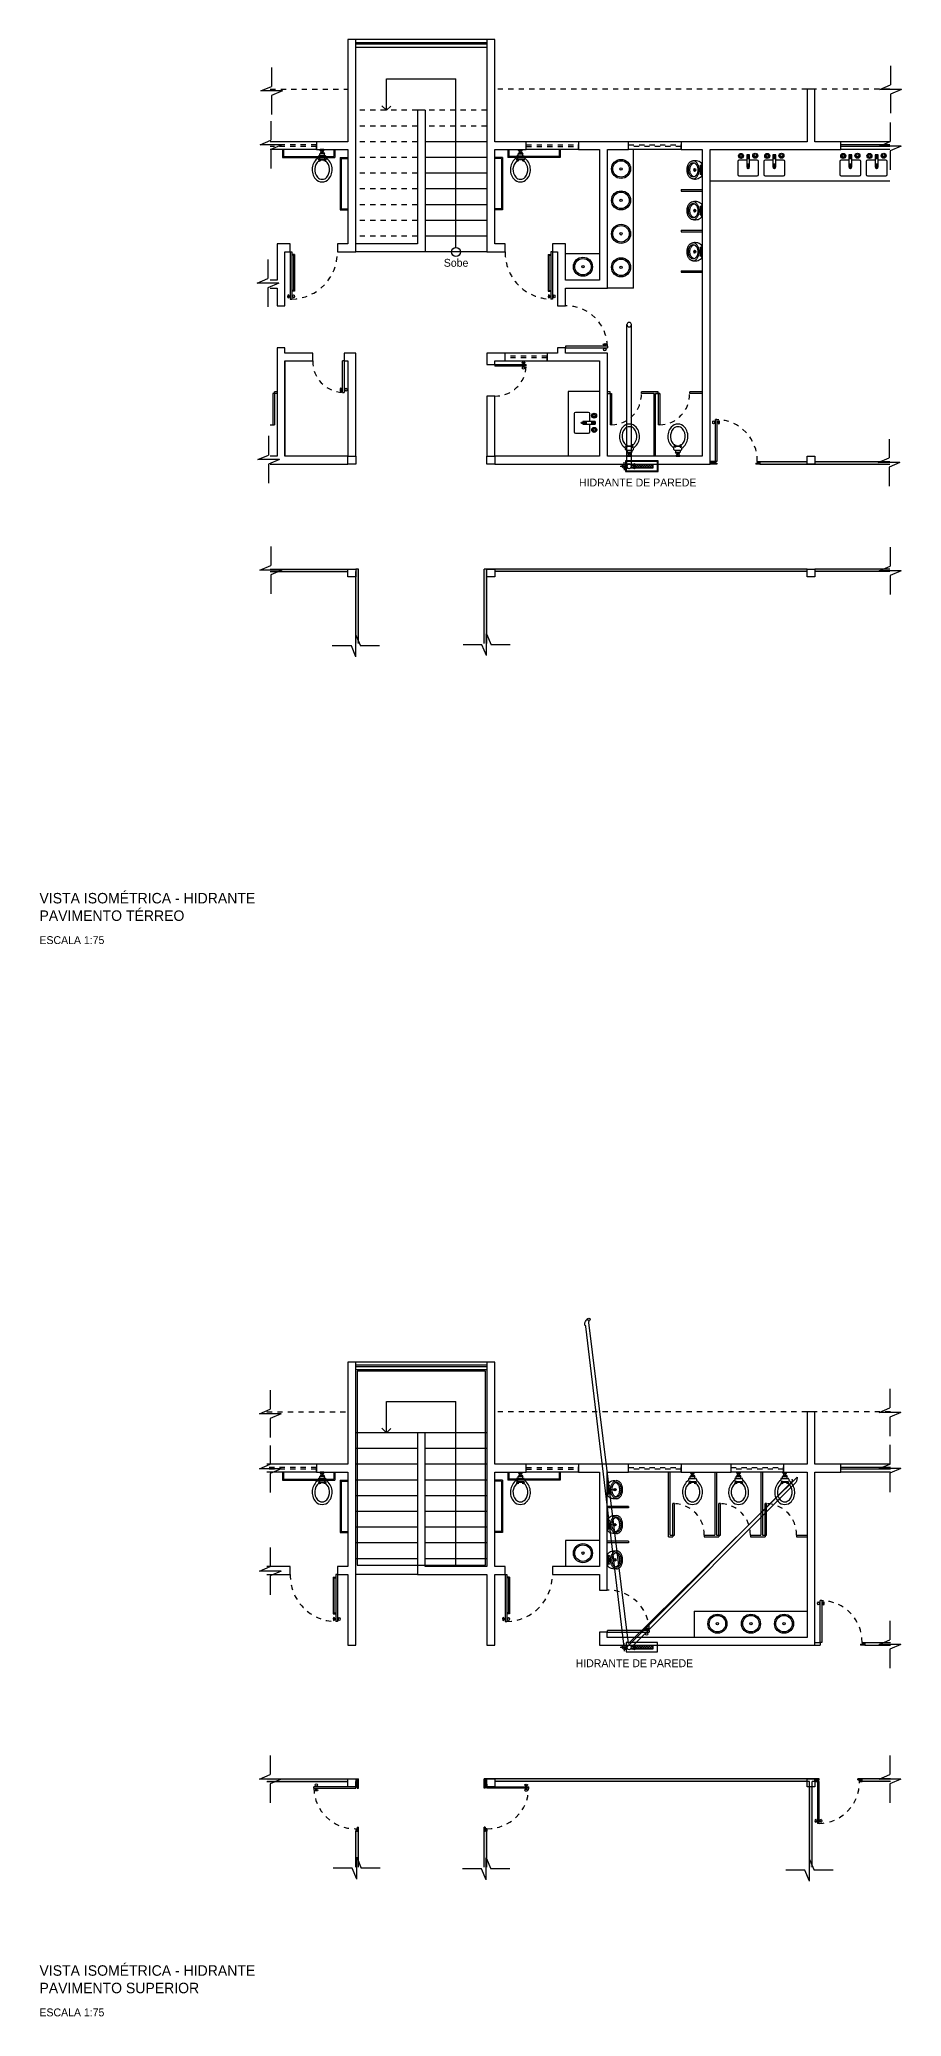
# Model space of a CAD drawing. Header units: millimetres. Extents: x 952 to 2017, y 419 to 1447.
# Drawn here: x 1000.81 to 1017.25, y 427.79 to 465.5 of the extents above; entities that cross this region are included whole.
import ezdxf

# ---------------------------------------------------------------- set-up
doc = ezdxf.new("R2010")
doc.units = ezdxf.units.MM
doc.linetypes.add('ACAD_ISO03W100', pattern=[30, 12, -18])
doc.layers.get('0').update_dxf_attribs({"color": 5})
for name, color, linetype in [('can01', 1, 'Continuous'), ('can02', 2, 'Continuous'), ('ESQUADRIAS', 2, 'Continuous'), ('Fios', 10, 'Continuous'), ('INCENDIO', 1, 'Continuous'), ('Janela', 2, 'Continuous'), ('pena 01', 1, 'Continuous'), ('pena01', 1, 'Continuous'), ('pena02', 2, 'Continuous'), ('pena04', 4, 'Continuous')]:
    doc.layers.add(name, color=color, linetype=linetype)
doc.styles.get("Standard").update_dxf_attribs({"font": 'ERASLGHT.TTF'})

msp = doc.modelspace()

# ---------------------------------------------------------------- texts
at = {"char_height": 0.15, "width": 11.6204, "attachment_point": 1}
for insert in [(1011.099, 457.124), (1011.036, 434.603)]:
    msp.add_mtext('{\\fEras Demi ITC|b0|i0|c0|p34;HIDRANTE DE PAREDE}', dxfattribs=dict(at, insert=insert))
at = {"layer": 'can01', "extrusion": (-1, 4.44089e-16, -2.22045e-16), "insert": (1012.056, 460.244, 3.673), "char_height": 0.15, "width": 2.34666, "attachment_point": 1, "text_direction": (0, 0, 1)}
msp.add_mtext('VEM DO HIDRANTE SUPERIOR', dxfattribs=at)
at = {"layer": 'pena02', "char_height": 0.2, "width": 11.6204, "attachment_point": 1}
for s, insert in [('{\\fEras Demi ITC|b0|i0|c0|p34;\\H0.75x;Sobe}', (1008.521, 461.315)), ('{\\fEras Demi ITC|b0|i0|c0|p34;VISTA ISOMÉTRICA - HIDRANTE\\PPAVIMENTO TÉRREO}', (1000.808, 449.221)), ('{\\fEras Demi ITC|b0|i0|c0|p34;\\H0.75x;ESCALA 1:75}', (1000.808, 448.396)), ('{\\fEras Demi ITC|b0|i0|c0|p34;VISTA ISOMÉTRICA - HIDRANTE\\PPAVIMENTO SUPERIOR}', (1000.808, 428.767)), ('{\\fEras Demi ITC|b0|i0|c0|p34;\\H0.75x;ESCALA 1:75}', (1000.808, 427.943))]:
    msp.add_mtext(s, dxfattribs=dict(at, insert=insert))

# ---------------------------------------------------------------- hatches: boundary and pattern name
at = {"layer": 'INCENDIO'}
for points in [[(1012.159, 457.414), (1012.15, 457.414), (1012.15, 457.363), (1012.132, 457.363), (1012.132, 457.356), (1012.15, 457.356), (1012.15, 457.31), (1012.159, 457.31)], [(1012.159, 434.887), (1012.15, 434.887), (1012.15, 434.836), (1012.132, 434.836), (1012.132, 434.83), (1012.15, 434.83), (1012.15, 434.783), (1012.159, 434.783)]]:
    msp.add_hatch(color=256, dxfattribs=at).paths.add_polyline_path(points)
h = msp.add_hatch(dxfattribs=at)
h.set_pattern_fill('NET', color=256, scale=0.01, angle=45, style=0)
h.set_pattern_definition([(45, (-1.81216, 1.871872), (-0.0224506403, 0.0224506403), []), (135, (-1.81216, 1.871872), (-0.0224506403, -0.0224506403), [])])
h.paths.add_polyline_path([(1012.507, 457.399), (1012.159, 457.399), (1012.159, 457.323), (1012.507, 457.323)])
h.paths.add_polyline_path([(1012.15, 457.399), (1012.078, 457.399, -0.117134), (1012.092, 457.381), (1012.132, 457.381), (1012.132, 457.363), (1012.15, 457.363)])
h.paths.add_polyline_path([(1012.15, 457.356), (1012.132, 457.356), (1012.132, 457.338), (1012.091, 457.338, -0.10512), (1012.078, 457.323), (1012.15, 457.323)])
h = msp.add_hatch(dxfattribs=at)
h.set_pattern_fill('NET', color=256, scale=0.01, angle=45, style=0)
h.set_pattern_definition([(45, (-1.81216, -20.654937), (-0.0224506403, 0.0224506403), []), (135, (-1.81216, -20.654937), (-0.0224506403, -0.0224506403), [])])
h.paths.add_polyline_path([(1012.507, 434.796), (1012.507, 434.872), (1012.159, 434.872), (1012.159, 434.796)])
h.paths.add_polyline_path([(1012.132, 434.854), (1012.132, 434.836), (1012.15, 434.836), (1012.15, 434.872), (1012.078, 434.872, -0.117134), (1012.092, 434.854)])
h.paths.add_polyline_path([(1012.15, 434.83), (1012.132, 434.83), (1012.132, 434.811), (1012.091, 434.811, -0.10512), (1012.078, 434.796), (1012.15, 434.796)])
at = {"layer": 'pena02'}
for points in [[(1013.651, 457.399), (1013.651, 457.449), (1013.601, 457.449), (1013.601, 457.399)], [(1015.449, 457.399), (1015.449, 457.449), (1014.551, 457.449), (1014.551, 457.399)], [(1017.029, 457.399), (1017.029, 457.449), (1015.599, 457.449), (1015.599, 457.399)], [(1005.211, 455.399), (1005.211, 455.349), (1006.691, 455.349), (1006.691, 455.399)], [(1006.891, 455.399), (1006.841, 455.399), (1006.841, 455.249), (1006.841, 453.981), (1006.891, 453.981)], [(1009.291, 453.981), (1009.341, 453.981), (1009.341, 455.349), (1009.341, 455.399), (1009.291, 455.399)], [(1015.449, 455.349), (1015.449, 455.399), (1009.491, 455.399), (1009.491, 455.349)], [(1017.029, 455.349), (1017.029, 455.399), (1015.599, 455.399), (1015.599, 455.349)], [(1005.146, 432.322), (1005.146, 432.272), (1006.691, 432.272), (1006.691, 432.322)], [(1006.891, 432.222), (1006.891, 432.322), (1006.841, 432.322), (1006.841, 432.222)], [(1009.341, 432.222), (1009.341, 432.322), (1009.291, 432.322), (1009.291, 432.222)], [(1015.449, 432.272), (1015.449, 432.322), (1009.491, 432.322), (1009.491, 432.272)], [(1015.499, 430.638), (1015.549, 430.638), (1015.549, 432.172), (1015.499, 432.172)], [(1017.04, 432.272), (1017.04, 432.322), (1016.499, 432.322), (1016.499, 432.272)], [(1006.841, 430.638), (1006.891, 430.638), (1006.891, 431.322), (1006.841, 431.322)], [(1009.291, 430.638), (1009.341, 430.638), (1009.341, 431.322), (1009.291, 431.322)]]:
    msp.add_hatch(color=256, dxfattribs=at).paths.add_polyline_path(points)
h = msp.add_hatch(dxfattribs=at)
h.set_pattern_fill('LINE', color=256, scale=0.004, angle=45, style=0)
h.set_pattern_definition([(315, (-1004.148235, 2398.697781), (-0.00898025612, -0.00898025612), [])])
h.paths.add_polyline_path([(1013.651, 457.449), (1013.651, 457.399), (1013.731, 457.399), (1013.731, 457.419), (1013.701, 457.419), (1013.701, 457.449)])
h = msp.add_hatch(dxfattribs=at)
h.set_pattern_fill('LINE', color=256, scale=0.004, angle=45, style=0)
h.set_pattern_definition([(315, (-1004.348235, 2398.697781), (-0.00898025612, -0.00898025612), [])])
h.paths.add_polyline_path([(1014.551, 457.449), (1014.551, 457.399), (1014.471, 457.399), (1014.471, 457.419), (1014.501, 457.419), (1014.501, 457.449)])
h = msp.add_hatch(dxfattribs=at)
h.set_pattern_fill('LINE', color=256, scale=0.004, angle=45, style=0)
h.set_pattern_definition([(315, (-1002.349902, 2376.170972), (-0.00898025612, -0.00898025612), [])])
h.paths.add_polyline_path([(1016.549, 434.922), (1016.549, 434.872), (1016.469, 434.872), (1016.469, 434.892), (1016.499, 434.892), (1016.499, 434.922)])
h = msp.add_hatch(dxfattribs=at)
h.set_pattern_fill('LINE', color=256, scale=0.004, angle=135, style=0)
h.set_pattern_definition([(315, (-934.408262, 2450.020945), (0.00898025612, 0.00898025612), [])])
h.paths.add_polyline_path([(1006.841, 432.222), (1006.891, 432.222), (1006.891, 432.142), (1006.871, 432.142), (1006.871, 432.172), (1006.841, 432.172)])
h = msp.add_hatch(dxfattribs=at)
h.set_pattern_fill('LINE', color=256, scale=0.004, angle=135, style=0)
h.set_pattern_definition([(225, (2950.589733, 2450.020945), (-0.00898025612, 0.00898025612), [])])
h.paths.add_polyline_path([(1009.341, 432.222), (1009.291, 432.222), (1009.291, 432.142), (1009.311, 432.142), (1009.311, 432.172), (1009.341, 432.172)])
h = msp.add_hatch(dxfattribs=at)
h.set_pattern_fill('LINE', color=256, scale=0.004, angle=45, style=0)
h.set_pattern_definition([(45, (-1002.199902, -1508.977023), (-0.00898025612, 0.00898025612), [])])
h.paths.add_polyline_path([(1015.599, 432.272), (1015.599, 432.322), (1015.679, 432.322), (1015.679, 432.302), (1015.649, 432.302), (1015.649, 432.272)])
h = msp.add_hatch(dxfattribs=at)
h.set_pattern_fill('LINE', color=256, scale=0.004, angle=45, style=0)
h.set_pattern_definition([(45, (-1002.399902, -1508.977023), (-0.00898025612, 0.00898025612), [])])
h.paths.add_polyline_path([(1016.499, 432.272), (1016.499, 432.322), (1016.419, 432.322), (1016.419, 432.302), (1016.449, 432.302), (1016.449, 432.272)])
h = msp.add_hatch(dxfattribs=at)
h.set_pattern_fill('LINE', color=256, scale=0.004, angle=135, style=0)
h.set_pattern_definition([(315, (-934.408262, 2450.220945), (0.00898025612, 0.00898025612), [])])
h.paths.add_polyline_path([(1006.841, 431.322), (1006.891, 431.322), (1006.891, 431.402), (1006.871, 431.402), (1006.871, 431.372), (1006.841, 431.372)])
h = msp.add_hatch(dxfattribs=at)
h.set_pattern_fill('LINE', color=256, scale=0.004, angle=135, style=0)
h.set_pattern_definition([(225, (2950.589733, 2450.220945), (-0.00898025612, 0.00898025612), [])])
h.paths.add_polyline_path([(1009.341, 431.322), (1009.291, 431.322), (1009.291, 431.402), (1009.311, 431.402), (1009.311, 431.372), (1009.341, 431.372)])

# ---------------------------------------------------------------- linework, layer by layer
at = {"layer": 'can01', "extrusion": (1, 0, 2.22045e-16)}
for p, q in [((1012.013, 460.061, 3.15), (1012.013, 460.061, 3.6)), ((1012.1, 460.061, 3.15), (1012.1, 460.061, 3.6))]:
    msp.add_line(p, q, dxfattribs=at)
at = {"layer": 'can01'}
for p, q in [((1012.013, 457.411, 3.1), (1012.013, 460.011, 3.1)), ((1012.1, 457.411, 3.1), (1012.1, 460.011, 3.1)), ((1011.21, 441.019), (1011.214, 441.033)), ((1011.21, 441.003), (1011.21, 441.019)), ((1011.212, 440.979), (1011.21, 441.003)), ((1011.215, 440.966), (1011.212, 440.979)), ((1011.214, 441.033), (1011.222, 441.049)), ((1011.228, 440.965, -0.009), (1011.215, 440.966)), ((1011.222, 441.049), (1011.233, 441.066)), ((1011.23, 440.948), (1011.228, 440.965, -0.009)), ((1011.233, 441.066), (1011.25, 441.088)), ((1011.25, 441.088), (1011.268, 441.105)), ((1011.286, 441.042), (1011.293, 441.062)), ((1011.288, 441.027), (1011.286, 441.042)), ((1011.286, 441.042), (1011.286, 441.042)), ((1011.293, 441.062), (1011.302, 441.072)), ((1011.302, 441.072), (1011.308, 441.077))]:
    msp.add_line(p, q, dxfattribs=at)
at = {"layer": 'can01', "extrusion": (4.44089e-16, 0, -1)}
for p, q in [((1012.013, 457.361, 3.05), (1012.013, 457.361, 1.6)), ((1012.1, 457.361, 3.05), (1012.1, 457.361, 1.6)), ((1011.963, 434.842, 3.2), (1011.23, 440.948)), ((1012.045, 434.903, 3.2), (1011.288, 441.027)), ((1012.013, 434.834, 3.142), (1015.165, 437.993)), ((1012.045, 434.903, 3.2), (1015.26, 438.076)), ((1015.216, 437.955), (1012.1, 434.834, 3.1)), ((1015.167, 438.035), (1015.163, 438.042)), ((1015.165, 437.993), (1015.172, 438.014)), ((1015.17, 438.028), (1015.167, 438.035)), ((1015.172, 438.014), (1015.17, 438.028)), ((1015.234, 437.977), (1015.216, 437.955)), ((1015.248, 438.004), (1015.234, 437.977)), ((1015.256, 438.03), (1015.248, 438.004)), ((1015.261, 438.056), (1015.256, 438.03)), ((1015.26, 438.076), (1015.261, 438.056)), ((1012.013, 434.834, 3.1), (1012.013, 434.834, 1.6)), ((1012.013, 434.834, 3.1), (1012.013, 434.834, 3.142)), ((1012.1, 434.834, 3.1), (1012.1, 434.834, 1.6))]:
    msp.add_line(p, q, dxfattribs=at)
at = {"layer": 'can01', "extrusion": (-1, 0, -6.66134e-16)}
for p, q in [((1006.866, 440.097, 3.2), (1006.866, 436.397, 3.2)), ((1009.316, 440.097, 3.2), (1006.866, 440.097, 3.2)), ((1006.866, 440.097, 3.2), (1006.866, 440.097, 5.2)), ((1009.316, 440.097, 5.2), (1006.866, 440.097, 5.2)), ((1006.866, 440.097, 5.2), (1006.866, 436.397, 5.2)), ((1009.316, 436.397, 3.2), (1009.316, 440.097, 3.2)), ((1009.316, 440.097, 3.2), (1009.316, 440.097, 5.2)), ((1009.316, 436.397, 5.2), (1009.316, 440.097, 5.2)), ((1006.866, 436.397, 3.2), (1009.316, 436.397, 3.2)), ((1006.866, 436.397, 3.2), (1006.866, 436.397, 5.2)), ((1006.866, 436.397, 5.2), (1009.316, 436.397, 5.2)), ((1009.316, 436.397, 3.2), (1009.316, 436.397, 5.2))]:
    msp.add_line(p, q, dxfattribs=at)
at = {"layer": 'can01', "extrusion": (4.44089e-16, 0, -1)}
for centre in [(-1012.056, 460.061, -3.6), (-1012.056, 457.361, -1.6), (-1012.056, 434.834, -1.6)]:
    msp.add_circle(centre, 0.0436, dxfattribs=at)
at = {"layer": 'can01'}
msp.add_circle((1011.286, 441.088), 0.0248, dxfattribs=at)
at = {"layer": 'can01', "extrusion": (1, 0, 0)}
for centre, start, end in [((460.011, 3.15, 1012.013), 270, 0), ((460.011, 3.15, 1012.1), 270, 0), ((457.411, 3.05, 1012.013), 90, 180), ((457.411, 3.05, 1012.1), 90, 180)]:
    msp.add_arc(centre, 0.05, start, end, dxfattribs=at)
at = {"layer": 'can02'}
for p, q in [((1006.092, 463.549), (1005.211, 463.549)), ((1011.093, 463.549), (1010.08, 463.549)), ((1006.092, 463.399), (1005.211, 463.399)), ((1005.491, 459.369), (1005.491, 457.549)), ((1006.092, 438.322), (1005.146, 438.322)), ((1006.092, 438.172), (1005.146, 438.172)), ((1011.093, 438.322), (1010.09, 438.322)), ((1011.093, 438.172), (1010.09, 438.172)), ((1013.046, 438.322), (1012.046, 438.322)), ((1013.046, 438.172), (1012.046, 438.172)), ((1014.999, 438.322), (1013.999, 438.322)), ((1014.999, 438.172), (1013.999, 438.172))]:
    msp.add_line(p, q, dxfattribs=at)
for points in [[(1006.841, 461.449), (1006.841, 465.499), (1006.691, 465.499), (1006.691, 463.549), (1006.092, 463.549), (1006.092, 463.399), (1006.691, 463.399), (1006.691, 461.599), (1006.491, 461.599), (1006.491, 461.449)], [(1009.691, 461.449), (1009.691, 461.599), (1009.491, 461.599), (1009.491, 463.399), (1010.09, 463.399), (1010.09, 463.549), (1009.491, 463.549), (1009.491, 465.499), (1009.341, 465.499), (1009.341, 461.449)], [(1011.641, 460.759), (1011.641, 463.399), (1012.046, 463.399), (1012.046, 463.549), (1011.093, 463.549), (1011.093, 463.399), (1011.491, 463.399), (1011.491, 460.909), (1010.841, 460.909), (1010.841, 460.949), (1010.841, 461.599), (1010.591, 461.599), (1010.591, 461.449), (1010.691, 461.449), (1010.691, 460.419), (1010.841, 460.419), (1010.841, 460.759)], [(1006.841, 457.549), (1006.841, 459.519), (1006.621, 459.519), (1006.621, 459.369), (1006.691, 459.369), (1006.691, 457.549)], [(1009.491, 459.299), (1009.491, 459.369), (1009.691, 459.369), (1009.691, 459.519), (1009.341, 459.519), (1009.341, 459.299)], [(1009.491, 457.549), (1009.491, 458.699), (1009.341, 458.699), (1009.341, 457.549)], [(1006.841, 440.272), (1006.691, 440.272), (1006.691, 438.322), (1006.092, 438.322), (1006.092, 438.172), (1006.691, 438.172), (1006.691, 436.372), (1006.491, 436.372), (1006.491, 436.222), (1006.691, 436.222), (1006.691, 434.872), (1006.841, 434.872)], [(1010.09, 438.322), (1009.491, 438.322), (1009.491, 440.272), (1009.341, 440.272), (1009.341, 436.372), (1008.166, 436.372), (1008.166, 438.922), (1008.016, 438.922), (1008.016, 436.222), (1009.341, 436.222), (1009.341, 434.872), (1009.491, 434.872), (1009.491, 436.222), (1009.691, 436.222), (1009.691, 436.372), (1009.491, 436.372), (1009.491, 438.172), (1010.09, 438.172)], [(1016.095, 438.322), (1015.599, 438.322), (1015.599, 439.322), (1015.449, 439.322), (1015.449, 438.322), (1014.999, 438.322), (1014.999, 438.172), (1015.449, 438.172), (1015.449, 436.372), (1015.449, 435.022), (1011.639, 435.022), (1011.639, 435.122), (1011.489, 435.122), (1011.489, 434.872), (1015.599, 434.872), (1015.599, 438.172), (1016.095, 438.172)], [(1012.046, 438.322), (1011.093, 438.322), (1011.093, 438.172), (1011.491, 438.172), (1011.491, 436.372), (1010.591, 436.372), (1010.591, 436.222), (1011.491, 436.222), (1011.491, 435.922), (1011.639, 435.922), (1011.639, 438.172), (1012.046, 438.172)], [(1013.999, 438.322), (1013.046, 438.322), (1013.046, 438.172), (1013.999, 438.172)]]:
    msp.add_lwpolyline(points, close=True, dxfattribs=at)
for points in [[(1013.601, 463.399), (1016.095, 463.399), (1016.095, 463.549), (1015.599, 463.549), (1015.599, 464.549), (1015.449, 464.549), (1015.449, 463.549), (1013.601, 463.549)], [(1013.601, 463.549), (1013.046, 463.549), (1013.046, 463.399), (1013.451, 463.399), (1013.451, 457.549), (1011.641, 457.549)], [(1011.641, 457.399), (1013.601, 457.399), (1013.601, 463.399)], [(1005.211, 460.759), (1005.341, 460.759), (1005.341, 460.419), (1005.491, 460.419), (1005.491, 461.449), (1005.591, 461.449), (1005.591, 461.599), (1005.341, 461.599), (1005.341, 460.909), (1005.211, 460.909)], [(1005.211, 457.399), (1006.691, 457.399), (1006.691, 457.549), (1005.491, 457.549), (1005.491, 459.369), (1006.021, 459.369), (1006.021, 459.519), (1005.491, 459.519), (1005.491, 459.619), (1005.341, 459.619), (1005.341, 457.549), (1005.211, 457.549)], [(1011.641, 457.549), (1011.641, 459.519), (1010.841, 459.519), (1010.841, 459.619), (1010.691, 459.619), (1010.691, 459.519), (1010.491, 459.519), (1010.491, 459.369), (1010.691, 459.369), (1011.491, 459.369), (1011.491, 457.549), (1009.491, 457.549), (1009.491, 457.399), (1011.641, 457.399), (1011.641, 457.399)], [(1005.146, 436.222), (1005.591, 436.222), (1005.591, 436.372), (1005.146, 436.372)]]:
    msp.add_lwpolyline(points, dxfattribs=at)
at = {"layer": 'ESQUADRIAS'}
for p, q in [((1005.291, 458.749), (1005.261, 458.749)), ((1005.341, 458.779), (1005.291, 458.779)), ((1005.291, 458.749), (1005.291, 458.779)), ((1005.341, 458.749), (1005.291, 458.749)), ((1011.641, 458.749), (1011.691, 458.749)), ((1011.691, 458.749), (1011.691, 458.779)), ((1011.691, 458.749), (1011.721, 458.749)), ((1012.291, 458.749), (1012.291, 458.779)), ((1012.561, 458.749), (1012.611, 458.749)), ((1012.611, 458.749), (1012.611, 458.779)), ((1012.611, 458.749), (1012.641, 458.749)), ((1013.211, 458.749), (1013.211, 458.779)), ((1013.689, 438.172), (1013.689, 436.972)), ((1013.719, 438.172), (1013.719, 436.972)), ((1014.569, 438.172), (1014.569, 436.972)), ((1014.599, 438.172), (1014.599, 436.972)), ((1012.809, 436.942), (1012.889, 436.942)), ((1012.839, 436.972), (1012.889, 436.972)), ((1012.889, 436.972), (1012.889, 436.942)), ((1012.889, 436.972), (1012.919, 436.972)), ((1013.489, 436.972), (1013.489, 436.942)), ((1013.489, 436.972), (1013.689, 436.972)), ((1013.489, 436.942), (1013.769, 436.942)), ((1013.719, 436.972), (1013.769, 436.972)), ((1013.769, 436.972), (1013.769, 436.942)), ((1013.769, 436.972), (1013.799, 436.972)), ((1014.369, 436.972), (1014.569, 436.972)), ((1014.369, 436.972), (1014.369, 436.942)), ((1014.369, 436.942), (1014.649, 436.942)), ((1014.599, 436.972), (1014.649, 436.972)), ((1014.649, 436.972), (1014.649, 436.942)), ((1014.649, 436.972), (1014.679, 436.972)), ((1015.249, 436.972), (1015.249, 436.942)), ((1015.249, 436.972), (1015.449, 436.972)), ((1015.249, 436.942), (1015.449, 436.942))]:
    msp.add_line(p, q, dxfattribs=at)
at = {"layer": 'Fios'}
for p, q in [((1006.125, 463.249), (1006.125, 463.244)), ((1006.129, 463.214), (1006.129, 463.203)), ((1006.135, 463.214), (1006.129, 463.214)), ((1006.135, 463.203), (1006.129, 463.203)), ((1006.16, 463.223), (1006.135, 463.223)), ((1006.135, 463.223), (1006.135, 463.169)), ((1006.263, 463.279), (1006.136, 463.279)), ((1006.174, 463.344), (1006.155, 463.319)), ((1006.245, 463.319), (1006.155, 463.319)), ((1006.155, 463.279), (1006.155, 463.319)), ((1006.16, 463.223), (1006.16, 463.179)), ((1006.16, 463.214), (1006.24, 463.214)), ((1006.16, 463.203), (1006.24, 463.203)), ((1006.235, 463.399), (1006.165, 463.399)), ((1006.165, 463.384), (1006.165, 463.399)), ((1006.235, 463.399), (1006.165, 463.399)), ((1006.225, 463.344), (1006.174, 463.344)), ((1006.225, 463.374), (1006.175, 463.374)), ((1006.184, 463.344), (1006.184, 463.374)), ((1006.215, 463.344), (1006.215, 463.374)), ((1006.225, 463.344), (1006.245, 463.319)), ((1006.235, 463.384), (1006.235, 463.399)), ((1006.24, 463.223), (1006.265, 463.223)), ((1006.24, 463.223), (1006.24, 463.179)), ((1006.245, 463.279), (1006.245, 463.319)), ((1006.265, 463.223), (1006.265, 463.169)), ((1006.265, 463.214), (1006.271, 463.214)), ((1006.265, 463.203), (1006.271, 463.203)), ((1006.271, 463.214), (1006.271, 463.203)), ((1006.275, 463.249), (1006.275, 463.244)), ((1009.907, 463.249), (1009.907, 463.244)), ((1009.916, 463.214), (1009.91, 463.214)), ((1009.91, 463.214), (1009.91, 463.203)), ((1009.916, 463.203), (1009.91, 463.203)), ((1009.916, 463.223), (1009.916, 463.169)), ((1009.941, 463.223), (1009.916, 463.223)), ((1009.918, 463.279), (1010.045, 463.279)), ((1009.956, 463.344), (1009.937, 463.319)), ((1009.937, 463.279), (1009.937, 463.319)), ((1009.937, 463.319), (1010.027, 463.319)), ((1009.941, 463.223), (1009.941, 463.179)), ((1010.022, 463.214), (1009.941, 463.214)), ((1010.022, 463.203), (1009.941, 463.203)), ((1009.947, 463.399), (1010.017, 463.399)), ((1009.947, 463.384), (1009.947, 463.399)), ((1009.947, 463.399), (1010.017, 463.399)), ((1009.956, 463.344), (1010.007, 463.344)), ((1009.957, 463.374), (1010.007, 463.374)), ((1009.966, 463.344), (1009.966, 463.374)), ((1009.997, 463.344), (1009.997, 463.374)), ((1010.007, 463.344), (1010.027, 463.319)), ((1010.017, 463.384), (1010.017, 463.399)), ((1010.022, 463.223), (1010.022, 463.179)), ((1010.022, 463.223), (1010.047, 463.223)), ((1010.027, 463.279), (1010.027, 463.319)), ((1010.047, 463.223), (1010.047, 463.169)), ((1010.047, 463.214), (1010.052, 463.214)), ((1010.047, 463.203), (1010.052, 463.203)), ((1010.052, 463.214), (1010.052, 463.203)), ((1010.057, 463.249), (1010.057, 463.244)), ((1012.141, 460.759), (1012.141, 463.399)), ((1014.126, 463.174), (1014.126, 462.924)), ((1014.299, 463.199), (1014.151, 463.199)), ((1014.299, 463.302), (1014.299, 463.066)), ((1014.353, 463.302), (1014.299, 463.302)), ((1014.299, 463.3), (1014.353, 463.3)), ((1014.299, 463.299), (1014.353, 463.299)), ((1014.299, 463.297), (1014.353, 463.297)), ((1014.299, 463.295), (1014.353, 463.295)), ((1014.299, 463.291), (1014.353, 463.291)), ((1014.299, 463.285), (1014.353, 463.285)), ((1014.299, 463.278), (1014.353, 463.278)), ((1014.299, 463.271), (1014.353, 463.271)), ((1014.299, 463.262), (1014.353, 463.262)), ((1014.299, 463.247), (1014.353, 463.247)), ((1014.299, 463.231), (1014.353, 463.231)), ((1014.299, 463.129), (1014.353, 463.129)), ((1014.299, 463.112), (1014.353, 463.112)), ((1014.299, 463.1), (1014.353, 463.1)), ((1014.299, 463.091), (1014.353, 463.091)), ((1014.299, 463.083), (1014.353, 463.083)), ((1014.299, 463.077), (1014.353, 463.077)), ((1014.299, 463.072), (1014.353, 463.072)), ((1014.299, 463.069), (1014.353, 463.069)), ((1014.299, 463.066), (1014.353, 463.066)), ((1014.326, 463.033), (1014.326, 463.064)), ((1014.353, 463.066), (1014.353, 463.302)), ((1014.501, 463.199), (1014.353, 463.199)), ((1014.526, 462.924), (1014.526, 463.174)), ((1014.626, 463.174), (1014.626, 462.924)), ((1014.799, 463.199), (1014.651, 463.199)), ((1014.853, 463.302), (1014.799, 463.302)), ((1014.799, 463.302), (1014.799, 463.066)), ((1014.799, 463.3), (1014.853, 463.3)), ((1014.799, 463.299), (1014.853, 463.299)), ((1014.799, 463.297), (1014.853, 463.297)), ((1014.799, 463.295), (1014.853, 463.295)), ((1014.799, 463.291), (1014.853, 463.291)), ((1014.799, 463.285), (1014.853, 463.285)), ((1014.799, 463.278), (1014.853, 463.278)), ((1014.799, 463.271), (1014.853, 463.271)), ((1014.799, 463.262), (1014.853, 463.262)), ((1014.799, 463.247), (1014.853, 463.247)), ((1014.799, 463.231), (1014.853, 463.231)), ((1014.799, 463.129), (1014.853, 463.129)), ((1014.799, 463.112), (1014.853, 463.112)), ((1014.799, 463.1), (1014.853, 463.1)), ((1014.799, 463.091), (1014.853, 463.091)), ((1014.799, 463.083), (1014.853, 463.083)), ((1014.799, 463.077), (1014.853, 463.077)), ((1014.799, 463.072), (1014.853, 463.072)), ((1014.799, 463.069), (1014.853, 463.069)), ((1014.799, 463.066), (1014.853, 463.066)), ((1014.826, 463.033), (1014.826, 463.064)), ((1014.853, 463.066), (1014.853, 463.302)), ((1015.001, 463.199), (1014.853, 463.199)), ((1015.026, 462.924), (1015.026, 463.174)), ((1016.076, 463.174), (1016.076, 462.924)), ((1016.249, 463.199), (1016.101, 463.199)), ((1016.303, 463.302), (1016.249, 463.302)), ((1016.249, 463.302), (1016.249, 463.066)), ((1016.249, 463.3), (1016.303, 463.3)), ((1016.249, 463.299), (1016.303, 463.299)), ((1016.249, 463.297), (1016.303, 463.297)), ((1016.249, 463.295), (1016.303, 463.295)), ((1016.249, 463.291), (1016.303, 463.291)), ((1016.249, 463.285), (1016.303, 463.285)), ((1016.249, 463.278), (1016.303, 463.278)), ((1016.249, 463.271), (1016.303, 463.271)), ((1016.249, 463.262), (1016.303, 463.262)), ((1016.249, 463.247), (1016.303, 463.247)), ((1016.249, 463.231), (1016.303, 463.231)), ((1016.249, 463.129), (1016.303, 463.129)), ((1016.249, 463.112), (1016.303, 463.112)), ((1016.249, 463.1), (1016.303, 463.1)), ((1016.249, 463.091), (1016.303, 463.091)), ((1016.249, 463.083), (1016.303, 463.083)), ((1016.249, 463.077), (1016.303, 463.077)), ((1016.249, 463.072), (1016.303, 463.072)), ((1016.249, 463.069), (1016.303, 463.069)), ((1016.249, 463.066), (1016.303, 463.066)), ((1016.276, 463.033), (1016.276, 463.064)), ((1016.303, 463.066), (1016.303, 463.302)), ((1016.451, 463.199), (1016.303, 463.199)), ((1016.476, 462.924), (1016.476, 463.174)), ((1016.576, 463.174), (1016.576, 462.924)), ((1016.749, 463.199), (1016.601, 463.199)), ((1016.749, 463.302), (1016.749, 463.066)), ((1016.803, 463.302), (1016.749, 463.302)), ((1016.749, 463.3), (1016.803, 463.3)), ((1016.749, 463.299), (1016.803, 463.299)), ((1016.749, 463.297), (1016.803, 463.297)), ((1016.749, 463.295), (1016.803, 463.295)), ((1016.749, 463.291), (1016.803, 463.291)), ((1016.749, 463.285), (1016.803, 463.285)), ((1016.749, 463.278), (1016.803, 463.278)), ((1016.749, 463.271), (1016.803, 463.271)), ((1016.749, 463.262), (1016.803, 463.262)), ((1016.749, 463.247), (1016.803, 463.247)), ((1016.749, 463.231), (1016.803, 463.231)), ((1016.749, 463.129), (1016.803, 463.129)), ((1016.749, 463.112), (1016.803, 463.112)), ((1016.749, 463.1), (1016.803, 463.1)), ((1016.749, 463.091), (1016.803, 463.091)), ((1016.749, 463.083), (1016.803, 463.083)), ((1016.749, 463.077), (1016.803, 463.077)), ((1016.749, 463.072), (1016.803, 463.072)), ((1016.749, 463.069), (1016.803, 463.069)), ((1016.749, 463.066), (1016.803, 463.066)), ((1016.776, 463.033), (1016.776, 463.064)), ((1016.803, 463.066), (1016.803, 463.302)), ((1016.951, 463.199), (1016.803, 463.199)), ((1016.976, 462.924), (1016.976, 463.174)), ((1017.029, 462.799), (1013.601, 462.799)), ((1014.151, 462.899), (1014.501, 462.899)), ((1014.341, 463.048), (1014.31, 463.048)), ((1014.651, 462.899), (1015.001, 462.899)), ((1014.841, 463.048), (1014.81, 463.048)), ((1016.101, 462.899), (1016.451, 462.899)), ((1016.291, 463.048), (1016.26, 463.048)), ((1016.601, 462.899), (1016.951, 462.899)), ((1016.791, 463.048), (1016.76, 463.048)), ((1011.491, 461.409), (1010.841, 461.409)), ((1011.175, 461.165), (1011.175, 461.165)), ((1012.141, 460.759), (1011.641, 460.759)), ((1011.491, 458.788), (1010.891, 458.788)), ((1010.891, 458.788), (1010.891, 457.549)), ((1011.007, 458.363), (1011.007, 458.013)), ((1011.282, 458.388), (1011.032, 458.388)), ((1011.142, 458.188), (1011.172, 458.188)), ((1011.157, 458.173), (1011.157, 458.204)), ((1011.174, 458.215), (1011.174, 458.161)), ((1011.41, 458.215), (1011.174, 458.215)), ((1011.174, 458.161), (1011.41, 458.161)), ((1011.177, 458.215), (1011.177, 458.161)), ((1011.181, 458.215), (1011.181, 458.161)), ((1011.185, 458.215), (1011.185, 458.161)), ((1011.191, 458.215), (1011.191, 458.161)), ((1011.199, 458.215), (1011.199, 458.161)), ((1011.209, 458.215), (1011.209, 458.161)), ((1011.22, 458.215), (1011.22, 458.161)), ((1011.238, 458.215), (1011.238, 458.161)), ((1011.307, 458.215), (1011.307, 458.363)), ((1011.307, 458.013), (1011.307, 458.161)), ((1011.339, 458.215), (1011.339, 458.161)), ((1011.355, 458.215), (1011.355, 458.161)), ((1011.371, 458.215), (1011.371, 458.161)), ((1011.38, 458.215), (1011.38, 458.161)), ((1011.387, 458.215), (1011.387, 458.161)), ((1011.394, 458.215), (1011.394, 458.161)), ((1011.399, 458.215), (1011.399, 458.161)), ((1011.403, 458.215), (1011.403, 458.161)), ((1011.405, 458.215), (1011.405, 458.161)), ((1011.408, 458.215), (1011.408, 458.161)), ((1011.409, 458.215), (1011.409, 458.161)), ((1011.41, 458.161), (1011.41, 458.215)), ((1011.032, 457.988), (1011.282, 457.988)), ((1011.987, 457.68), (1011.987, 457.704)), ((1011.99, 457.734), (1011.99, 457.745)), ((1011.996, 457.745), (1011.99, 457.745)), ((1011.996, 457.734), (1011.99, 457.734)), ((1011.996, 457.725), (1011.996, 457.778)), ((1012.021, 457.725), (1011.996, 457.725)), ((1011.998, 457.669), (1012.125, 457.669)), ((1012.017, 457.669), (1012.017, 457.629)), ((1012.017, 457.629), (1012.107, 457.629)), ((1012.036, 457.604), (1012.017, 457.629)), ((1012.021, 457.725), (1012.021, 457.769)), ((1012.102, 457.745), (1012.021, 457.745)), ((1012.102, 457.734), (1012.021, 457.734)), ((1012.027, 457.564), (1012.027, 457.549)), ((1012.027, 457.549), (1012.097, 457.549)), ((1012.036, 457.604), (1012.087, 457.604)), ((1012.037, 457.574), (1012.087, 457.574)), ((1012.046, 457.604), (1012.046, 457.574)), ((1012.077, 457.604), (1012.077, 457.574)), ((1012.087, 457.604), (1012.107, 457.629)), ((1012.097, 457.564), (1012.097, 457.549)), ((1012.102, 457.725), (1012.102, 457.769)), ((1012.102, 457.725), (1012.127, 457.725)), ((1012.107, 457.669), (1012.107, 457.629)), ((1012.127, 457.725), (1012.127, 457.778)), ((1012.127, 457.745), (1012.133, 457.745)), ((1012.127, 457.734), (1012.133, 457.734)), ((1012.133, 457.734), (1012.133, 457.745)), ((1012.137, 457.68), (1012.137, 457.704)), ((1012.911, 457.68), (1012.911, 457.704)), ((1012.92, 457.745), (1012.914, 457.745)), ((1012.914, 457.734), (1012.914, 457.745)), ((1012.92, 457.734), (1012.914, 457.734)), ((1012.92, 457.725), (1012.92, 457.778)), ((1012.945, 457.725), (1012.92, 457.725)), ((1012.922, 457.669), (1013.049, 457.669)), ((1012.941, 457.669), (1012.941, 457.629)), ((1012.96, 457.604), (1012.941, 457.629)), ((1012.941, 457.629), (1013.031, 457.629)), ((1012.945, 457.725), (1012.945, 457.769)), ((1013.026, 457.745), (1012.945, 457.745)), ((1013.026, 457.734), (1012.945, 457.734)), ((1012.951, 457.564), (1012.951, 457.549)), ((1012.951, 457.549), (1013.021, 457.549)), ((1012.96, 457.604), (1013.011, 457.604)), ((1012.961, 457.574), (1013.011, 457.574)), ((1012.97, 457.604), (1012.97, 457.574)), ((1013.001, 457.604), (1013.001, 457.574)), ((1013.011, 457.604), (1013.031, 457.629)), ((1013.021, 457.564), (1013.021, 457.549)), ((1013.026, 457.725), (1013.026, 457.769)), ((1013.026, 457.725), (1013.051, 457.725)), ((1013.031, 457.669), (1013.031, 457.629)), ((1013.051, 457.725), (1013.051, 457.778)), ((1013.051, 457.745), (1013.057, 457.745)), ((1013.051, 457.734), (1013.057, 457.734)), ((1013.057, 457.734), (1013.057, 457.745)), ((1013.061, 457.68), (1013.061, 457.704)), ((1006.235, 438.172), (1006.165, 438.172)), ((1006.165, 438.157), (1006.165, 438.172)), ((1006.235, 438.172), (1006.165, 438.172)), ((1006.235, 438.157), (1006.235, 438.172)), ((1009.947, 438.172), (1010.017, 438.172)), ((1009.947, 438.157), (1009.947, 438.172)), ((1009.947, 438.172), (1010.017, 438.172)), ((1010.017, 438.157), (1010.017, 438.172)), ((1013.229, 438.172), (1013.299, 438.172)), ((1013.229, 438.157), (1013.229, 438.172)), ((1013.299, 438.157), (1013.299, 438.172)), ((1014.109, 438.172), (1014.179, 438.172)), ((1014.109, 438.157), (1014.109, 438.172)), ((1014.109, 438.172), (1014.179, 438.172)), ((1014.179, 438.157), (1014.179, 438.172)), ((1014.989, 438.172), (1015.059, 438.172)), ((1014.989, 438.157), (1014.989, 438.172)), ((1015.059, 438.157), (1015.059, 438.172)), ((1006.125, 438.022), (1006.125, 438.017)), ((1006.135, 437.987), (1006.129, 437.987)), ((1006.129, 437.987), (1006.129, 437.976)), ((1006.135, 437.976), (1006.129, 437.976)), ((1006.135, 437.996), (1006.135, 437.943)), ((1006.16, 437.996), (1006.135, 437.996)), ((1006.263, 438.052), (1006.136, 438.052)), ((1006.174, 438.117), (1006.155, 438.092)), ((1006.155, 438.052), (1006.155, 438.092)), ((1006.245, 438.092), (1006.155, 438.092)), ((1006.16, 437.996), (1006.16, 437.952)), ((1006.16, 437.987), (1006.24, 437.987)), ((1006.16, 437.976), (1006.24, 437.976)), ((1006.225, 438.117), (1006.174, 438.117)), ((1006.225, 438.147), (1006.175, 438.147)), ((1006.184, 438.117), (1006.184, 438.147)), ((1006.215, 438.117), (1006.215, 438.147)), ((1006.225, 438.117), (1006.245, 438.092)), ((1006.24, 437.996), (1006.24, 437.952)), ((1006.24, 437.996), (1006.265, 437.996)), ((1006.245, 438.052), (1006.245, 438.092)), ((1006.265, 437.996), (1006.265, 437.943)), ((1006.265, 437.987), (1006.271, 437.987)), ((1006.265, 437.976), (1006.271, 437.976)), ((1006.271, 437.987), (1006.271, 437.976)), ((1006.275, 438.022), (1006.275, 438.017)), ((1009.907, 438.022), (1009.907, 438.017)), ((1009.91, 437.987), (1009.91, 437.976)), ((1009.916, 437.987), (1009.91, 437.987)), ((1009.916, 437.976), (1009.91, 437.976)), ((1009.941, 437.996), (1009.916, 437.996)), ((1009.916, 437.996), (1009.916, 437.943)), ((1009.918, 438.052), (1010.045, 438.052)), ((1009.956, 438.117), (1009.937, 438.092)), ((1009.937, 438.092), (1010.027, 438.092)), ((1009.937, 438.052), (1009.937, 438.092)), ((1009.941, 437.996), (1009.941, 437.952)), ((1010.022, 437.987), (1009.941, 437.987)), ((1010.022, 437.976), (1009.941, 437.976)), ((1009.956, 438.117), (1010.007, 438.117)), ((1009.957, 438.147), (1010.007, 438.147)), ((1009.966, 438.117), (1009.966, 438.147)), ((1009.997, 438.117), (1009.997, 438.147)), ((1010.007, 438.117), (1010.027, 438.092)), ((1010.022, 437.996), (1010.047, 437.996)), ((1010.022, 437.996), (1010.022, 437.952)), ((1010.027, 438.052), (1010.027, 438.092)), ((1010.047, 437.996), (1010.047, 437.943)), ((1010.047, 437.987), (1010.052, 437.987)), ((1010.047, 437.976), (1010.052, 437.976)), ((1010.052, 437.987), (1010.052, 437.976)), ((1010.057, 438.022), (1010.057, 438.017)), ((1013.189, 438.041), (1013.189, 438.017)), ((1013.199, 437.987), (1013.193, 437.987)), ((1013.193, 437.987), (1013.193, 437.976)), ((1013.199, 437.976), (1013.193, 437.976)), ((1013.199, 437.996), (1013.199, 437.943)), ((1013.224, 437.996), (1013.199, 437.996)), ((1013.2, 438.052), (1013.328, 438.052)), ((1013.239, 438.117), (1013.219, 438.092)), ((1013.219, 438.052), (1013.219, 438.092)), ((1013.219, 438.092), (1013.309, 438.092)), ((1013.224, 437.996), (1013.224, 437.952)), ((1013.304, 437.987), (1013.224, 437.987)), ((1013.304, 437.976), (1013.224, 437.976)), ((1013.239, 438.147), (1013.289, 438.147)), ((1013.239, 438.117), (1013.29, 438.117)), ((1013.249, 438.117), (1013.249, 438.147)), ((1013.28, 438.117), (1013.28, 438.147)), ((1013.29, 438.117), (1013.309, 438.092)), ((1013.304, 437.996), (1013.304, 437.952)), ((1013.304, 437.996), (1013.329, 437.996)), ((1013.309, 438.052), (1013.309, 438.092)), ((1013.329, 437.996), (1013.329, 437.943)), ((1013.329, 437.987), (1013.335, 437.987)), ((1013.329, 437.976), (1013.335, 437.976)), ((1013.335, 437.987), (1013.335, 437.976)), ((1013.339, 438.041), (1013.339, 438.017)), ((1014.069, 438.041), (1014.069, 438.017)), ((1014.073, 437.987), (1014.073, 437.976)), ((1014.079, 437.987), (1014.073, 437.987)), ((1014.079, 437.976), (1014.073, 437.976)), ((1014.104, 437.996), (1014.079, 437.996)), ((1014.079, 437.996), (1014.079, 437.943)), ((1014.08, 438.052), (1014.208, 438.052)), ((1014.119, 438.117), (1014.099, 438.092)), ((1014.099, 438.092), (1014.189, 438.092)), ((1014.099, 438.052), (1014.099, 438.092)), ((1014.104, 437.996), (1014.104, 437.952)), ((1014.184, 437.987), (1014.104, 437.987)), ((1014.184, 437.976), (1014.104, 437.976)), ((1014.119, 438.147), (1014.169, 438.147)), ((1014.119, 438.117), (1014.17, 438.117)), ((1014.129, 438.117), (1014.129, 438.147)), ((1014.16, 438.117), (1014.16, 438.147)), ((1014.17, 438.117), (1014.189, 438.092)), ((1014.184, 437.996), (1014.209, 437.996)), ((1014.184, 437.996), (1014.184, 437.952)), ((1014.189, 438.052), (1014.189, 438.092)), ((1014.209, 437.996), (1014.209, 437.943)), ((1014.209, 437.987), (1014.215, 437.987)), ((1014.209, 437.976), (1014.215, 437.976)), ((1014.215, 437.987), (1014.215, 437.976)), ((1014.219, 438.041), (1014.219, 438.017)), ((1014.949, 438.041), (1014.949, 438.017)), ((1014.959, 437.987), (1014.953, 437.987)), ((1014.953, 437.987), (1014.953, 437.976)), ((1014.959, 437.976), (1014.953, 437.976)), ((1014.959, 437.996), (1014.959, 437.943)), ((1014.984, 437.996), (1014.959, 437.996)), ((1014.96, 438.052), (1015.088, 438.052)), ((1014.999, 438.117), (1014.979, 438.092)), ((1014.979, 438.092), (1015.069, 438.092)), ((1014.979, 438.052), (1014.979, 438.092)), ((1014.984, 437.996), (1014.984, 437.952)), ((1015.064, 437.987), (1014.984, 437.987)), ((1015.064, 437.976), (1014.984, 437.976)), ((1014.999, 438.147), (1015.049, 438.147)), ((1014.999, 438.117), (1015.05, 438.117)), ((1015.009, 438.117), (1015.009, 438.147)), ((1015.04, 438.117), (1015.04, 438.147)), ((1015.05, 438.117), (1015.069, 438.092)), ((1015.064, 437.996), (1015.064, 437.952)), ((1015.064, 437.996), (1015.089, 437.996)), ((1015.069, 438.052), (1015.069, 438.092)), ((1015.089, 437.996), (1015.089, 437.943)), ((1015.089, 437.987), (1015.095, 437.987)), ((1015.089, 437.976), (1015.095, 437.976)), ((1015.095, 437.987), (1015.095, 437.976)), ((1015.099, 438.041), (1015.099, 438.017)), ((1011.491, 436.872), (1010.841, 436.872)), ((1010.841, 436.872), (1010.841, 436.372)), ((1011.175, 436.628), (1011.175, 436.628)), ((1013.299, 435.522), (1013.299, 435.022)), ((1013.299, 435.522), (1015.449, 435.522))]:
    msp.add_line(p, q, dxfattribs=at)
for points in [[(1013.163, 463.049, -0.020461), (1013.167, 463.071)], [(1013.188, 463.052), (1013.19, 463.059, -0.018626), (1013.194, 463.074)], [(1013.216, 463.16), (1013.221, 463.164, -0.029425), (1013.23, 463.171)], [(1013.217, 463.046), (1013.219, 463.054, -0.016262), (1013.223, 463.068)], [(1013.218, 463.119), (1013.221, 463.122, -0.020792), (1013.229, 463.13)], [(1013.255, 463.124), (1013.259, 463.128, -0.029703), (1013.269, 463.135)], [(1013.269, 463.135, -0.04999), (1013.28, 463.141)], [(1013.336, 463.16), (1013.331, 463.164, 0.029431), (1013.321, 463.171)], [(1013.323, 463.13, -0.020792), (1013.33, 463.122), (1013.333, 463.119)], [(1013.357, 463.074, -0.018631), (1013.362, 463.059), (1013.363, 463.052)], [(1013.388, 463.049, 0.020456), (1013.384, 463.071)], [(1013.412, 463.089, 0.103795), (1013.415, 463.086)], [(1013.415, 463.086, 0.103814), (1013.42, 463.084)], [(1013.422, 463.082, 0.171059), (1013.42, 463.084)], [(1013.423, 463.079, 0.171026), (1013.422, 463.082)], [(1013.424, 463.08, 0.165857), (1013.423, 463.079)], [(1013.425, 463.081, 0.16918), (1013.424, 463.08)], [(1013.161, 463.013, -0.017734), (1013.162, 463.038)], [(1013.162, 462.989, -0.017734), (1013.161, 463.013)], [(1013.162, 463.038, -0.015735), (1013.163, 463.049)], [(1013.163, 462.977, -0.015737), (1013.162, 462.989)], [(1013.167, 462.955, -0.02046), (1013.163, 462.977)], [(1013.185, 463.03), (1013.186, 463.037, -0.015079), (1013.188, 463.052)], [(1013.185, 463.019, -0.012771), (1013.185, 463.03)], [(1013.185, 462.996, -0.012772), (1013.185, 463.007)], [(1013.188, 462.974, -0.015078), (1013.186, 462.989), (1013.185, 462.996)], [(1013.194, 462.952, -0.018626), (1013.19, 462.967), (1013.188, 462.974)], [(1013.215, 463.024, -0.013175), (1013.216, 463.035)], [(1013.215, 463.013, -0.014052), (1013.215, 463.024)], [(1013.215, 463.002, -0.014052), (1013.215, 463.013)], [(1013.216, 462.991, -0.013175), (1013.215, 463.002)], [(1013.216, 463.035, -0.015643), (1013.217, 463.046)], [(1013.217, 462.98, -0.015642), (1013.216, 462.991)], [(1013.23, 462.855, -0.029412), (1013.221, 462.862), (1013.216, 462.866)], [(1013.223, 462.958, -0.016259), (1013.219, 462.972), (1013.217, 462.98)], [(1013.244, 462.885), (1013.24, 462.888, 0.021616), (1013.231, 462.895)], [(1013.269, 462.891, -0.02971), (1013.259, 462.898), (1013.255, 462.902)], [(1013.28, 462.886, -0.050002), (1013.269, 462.891)], [(1013.305, 462.838, 0.025489), (1013.314, 462.838)], [(1013.314, 462.838, 0.025506), (1013.322, 462.838)], [(1013.321, 462.855, 0.029418), (1013.331, 462.862), (1013.336, 462.866)], [(1013.333, 462.907), (1013.33, 462.904, -0.02081), (1013.323, 462.896)], [(1013.363, 462.974), (1013.362, 462.967, -0.018631), (1013.357, 462.952)], [(1013.363, 463.052, -0.01508), (1013.366, 463.037), (1013.366, 463.03)], [(1013.366, 462.996), (1013.366, 462.989, -0.015079), (1013.363, 462.974)], [(1013.366, 463.03, -0.013893), (1013.367, 463.019)], [(1013.367, 463.007, -0.013893), (1013.366, 462.996)], [(1013.384, 462.955, 0.020455), (1013.388, 462.977)], [(1013.39, 463.038, 0.015738), (1013.388, 463.049)], [(1013.388, 462.977, 0.015739), (1013.39, 462.989)], [(1013.391, 463.023, 0.010835), (1013.39, 463.038)], [(1013.39, 462.989, 0.010834), (1013.391, 463.003)], [(1013.418, 463.013, 1), (1013.405, 463.013)], [(1013.405, 463.013, 1), (1013.418, 463.013)], [(1013.415, 462.94, 0.103805), (1013.412, 462.937)], [(1013.42, 462.942, 0.103794), (1013.415, 462.94)], [(1013.42, 462.942, 0.171066), (1013.422, 462.944)], [(1013.422, 462.944, 0.171026), (1013.423, 462.946)], [(1013.423, 462.946, 0.165884), (1013.424, 462.946)], [(1013.424, 462.946, 0.16594), (1013.425, 462.945)], [(1013.216, 462.381), (1013.221, 462.385, -0.029425), (1013.23, 462.392)], [(1013.218, 462.34), (1013.221, 462.344, -0.020792), (1013.229, 462.351)], [(1013.255, 462.345), (1013.259, 462.349, -0.029703), (1013.269, 462.356)], [(1013.269, 462.356, -0.04999), (1013.28, 462.362)], [(1013.336, 462.381), (1013.331, 462.385, 0.029431), (1013.321, 462.392)], [(1013.323, 462.351, -0.020792), (1013.33, 462.344), (1013.333, 462.34)], [(1013.412, 462.311, 0.103795), (1013.415, 462.307)], [(1013.415, 462.307, 0.103814), (1013.42, 462.305)], [(1013.422, 462.304, 0.171059), (1013.42, 462.305)], [(1013.161, 462.234, -0.017734), (1013.162, 462.259)], [(1013.162, 462.21, -0.017734), (1013.161, 462.234)], [(1013.162, 462.259, -0.015735), (1013.163, 462.27)], [(1013.163, 462.199, -0.015737), (1013.162, 462.21)], [(1013.163, 462.27, -0.020461), (1013.167, 462.292)], [(1013.167, 462.177, -0.02046), (1013.163, 462.199)], [(1013.185, 462.251), (1013.186, 462.259, -0.015079), (1013.188, 462.273)], [(1013.185, 462.24, -0.012771), (1013.185, 462.251)], [(1013.185, 462.218, -0.012772), (1013.185, 462.229)], [(1013.188, 462.196, -0.015078), (1013.186, 462.21), (1013.185, 462.218)], [(1013.188, 462.273), (1013.19, 462.281, -0.018626), (1013.194, 462.296)], [(1013.194, 462.173, -0.018626), (1013.19, 462.188), (1013.188, 462.196)], [(1013.215, 462.246, -0.013175), (1013.216, 462.257)], [(1013.215, 462.234, -0.014052), (1013.215, 462.246)], [(1013.215, 462.223, -0.014052), (1013.215, 462.234)], [(1013.216, 462.212, -0.013175), (1013.215, 462.223)], [(1013.216, 462.257, -0.015643), (1013.217, 462.268)], [(1013.217, 462.201, -0.015642), (1013.216, 462.212)], [(1013.23, 462.077, -0.029412), (1013.221, 462.084), (1013.216, 462.088)], [(1013.217, 462.268), (1013.219, 462.275, -0.016262), (1013.223, 462.29)], [(1013.223, 462.179, -0.016259), (1013.219, 462.194), (1013.217, 462.201)], [(1013.244, 462.107), (1013.24, 462.11, 0.021616), (1013.231, 462.116)], [(1013.269, 462.112, -0.02971), (1013.259, 462.12), (1013.255, 462.124)], [(1013.28, 462.107, -0.050002), (1013.269, 462.112)], [(1013.305, 462.06, 0.025489), (1013.314, 462.059)], [(1013.314, 462.059, 0.025506), (1013.322, 462.06)], [(1013.321, 462.077, 0.029418), (1013.331, 462.084), (1013.336, 462.088)], [(1013.333, 462.129), (1013.33, 462.125, -0.02081), (1013.323, 462.118)], [(1013.357, 462.296, -0.018631), (1013.362, 462.281), (1013.363, 462.273)], [(1013.363, 462.196), (1013.362, 462.188, -0.018631), (1013.357, 462.173)], [(1013.363, 462.273, -0.01508), (1013.366, 462.259), (1013.366, 462.251)], [(1013.366, 462.218), (1013.366, 462.21, -0.015079), (1013.363, 462.196)], [(1013.366, 462.251, -0.013893), (1013.367, 462.24)], [(1013.367, 462.229, -0.013893), (1013.366, 462.218)], [(1013.388, 462.27, 0.020456), (1013.384, 462.292)], [(1013.384, 462.177, 0.020455), (1013.388, 462.199)], [(1013.39, 462.259, 0.015738), (1013.388, 462.27)], [(1013.388, 462.199, 0.015739), (1013.39, 462.21)], [(1013.391, 462.244, 0.010835), (1013.39, 462.259)], [(1013.39, 462.21, 0.010834), (1013.391, 462.225)], [(1013.418, 462.234, 1), (1013.405, 462.234)], [(1013.405, 462.234, 1), (1013.418, 462.234)], [(1013.415, 462.162, 0.103805), (1013.412, 462.158)], [(1013.42, 462.164, 0.103794), (1013.415, 462.162)], [(1013.42, 462.164, 0.171066), (1013.422, 462.165)], [(1013.423, 462.301, 0.171026), (1013.422, 462.304)], [(1013.422, 462.165, 0.171026), (1013.423, 462.168)], [(1013.424, 462.302, 0.165857), (1013.423, 462.301)], [(1013.423, 462.168, 0.165884), (1013.424, 462.167)], [(1013.425, 462.302, 0.16918), (1013.424, 462.302)], [(1013.424, 462.167, 0.16594), (1013.425, 462.167)], [(1013.216, 461.597), (1013.221, 461.601, -0.029425), (1013.23, 461.608)], [(1013.218, 461.556), (1013.221, 461.56, -0.020792), (1013.229, 461.567)], [(1013.255, 461.561), (1013.259, 461.565, -0.029703), (1013.269, 461.572)], [(1013.269, 461.572, -0.04999), (1013.28, 461.578)], [(1013.336, 461.597), (1013.331, 461.601, 0.029431), (1013.321, 461.608)], [(1013.323, 461.567, -0.020792), (1013.33, 461.56), (1013.333, 461.556)], [(1013.161, 461.45, -0.017734), (1013.162, 461.475)], [(1013.162, 461.426, -0.017734), (1013.161, 461.45)], [(1013.162, 461.475, -0.015735), (1013.163, 461.486)], [(1013.163, 461.415, -0.015737), (1013.162, 461.426)], [(1013.163, 461.486, -0.020461), (1013.167, 461.508)], [(1013.167, 461.393, -0.02046), (1013.163, 461.415)], [(1013.185, 461.467), (1013.186, 461.475, -0.015079), (1013.188, 461.489)], [(1013.185, 461.456, -0.012771), (1013.185, 461.467)], [(1013.185, 461.434, -0.012772), (1013.185, 461.445)], [(1013.188, 461.412, -0.015078), (1013.186, 461.426), (1013.185, 461.434)], [(1013.188, 461.489), (1013.19, 461.497, -0.018626), (1013.194, 461.512)], [(1013.194, 461.389, -0.018626), (1013.19, 461.404), (1013.188, 461.412)], [(1013.215, 461.462, -0.013175), (1013.216, 461.473)], [(1013.215, 461.45, -0.014052), (1013.215, 461.462)], [(1013.215, 461.439, -0.014052), (1013.215, 461.45)], [(1013.216, 461.428, -0.013175), (1013.215, 461.439)], [(1013.216, 461.473, -0.015643), (1013.217, 461.484)], [(1013.217, 461.417, -0.015642), (1013.216, 461.428)], [(1013.23, 461.293, -0.029412), (1013.221, 461.3), (1013.216, 461.304)], [(1013.217, 461.484), (1013.219, 461.491, -0.016262), (1013.223, 461.506)], [(1013.223, 461.395, -0.016259), (1013.219, 461.41), (1013.217, 461.417)], [(1013.244, 461.323), (1013.24, 461.326, 0.021616), (1013.231, 461.332)], [(1013.269, 461.329, -0.02971), (1013.259, 461.336), (1013.255, 461.34)], [(1013.28, 461.323, -0.050002), (1013.269, 461.329)], [(1013.305, 461.276, 0.025489), (1013.314, 461.275)], [(1013.314, 461.275, 0.025506), (1013.322, 461.276)], [(1013.321, 461.293, 0.029418), (1013.331, 461.3), (1013.336, 461.304)], [(1013.333, 461.345), (1013.33, 461.341, -0.02081), (1013.323, 461.334)], [(1013.357, 461.512, -0.018631), (1013.362, 461.497), (1013.363, 461.489)], [(1013.363, 461.412), (1013.362, 461.404, -0.018631), (1013.357, 461.389)], [(1013.363, 461.489, -0.01508), (1013.366, 461.475), (1013.366, 461.467)], [(1013.366, 461.434), (1013.366, 461.426, -0.015079), (1013.363, 461.412)], [(1013.366, 461.467, -0.013893), (1013.367, 461.456)], [(1013.367, 461.445, -0.013893), (1013.366, 461.434)], [(1013.388, 461.486, 0.020456), (1013.384, 461.508)], [(1013.384, 461.393, 0.020455), (1013.388, 461.415)], [(1013.39, 461.475, 0.015738), (1013.388, 461.486)], [(1013.388, 461.415, 0.015739), (1013.39, 461.426)], [(1013.391, 461.46, 0.010835), (1013.39, 461.475)], [(1013.39, 461.426, 0.010834), (1013.391, 461.441)], [(1013.418, 461.45, 1), (1013.405, 461.45)], [(1013.405, 461.45, 1), (1013.418, 461.45)], [(1013.412, 461.527, 0.103795), (1013.415, 461.523)], [(1013.415, 461.378, 0.103805), (1013.412, 461.374)], [(1013.415, 461.523, 0.103814), (1013.42, 461.521)], [(1013.42, 461.38, 0.103794), (1013.415, 461.378)], [(1013.422, 461.52, 0.171059), (1013.42, 461.521)], [(1013.42, 461.38, 0.171066), (1013.422, 461.381)], [(1013.423, 461.517, 0.171026), (1013.422, 461.52)], [(1013.422, 461.381, 0.171026), (1013.423, 461.384)], [(1013.424, 461.518, 0.165857), (1013.423, 461.517)], [(1013.423, 461.384, 0.165884), (1013.424, 461.383)], [(1013.425, 461.518, 0.16918), (1013.424, 461.518)], [(1013.424, 461.383, 0.16594), (1013.425, 461.383)], [(1011.667, 437.907, -0.16918), (1011.668, 437.906)], [(1011.668, 437.905, -0.171026), (1011.669, 437.908)], [(1011.668, 437.906, -0.165857), (1011.668, 437.905)], [(1011.669, 437.908, -0.171059), (1011.671, 437.909)], [(1011.676, 437.911, -0.103814), (1011.671, 437.909)], [(1011.673, 437.839, -1), (1011.687, 437.839)], [(1011.687, 437.839, -1), (1011.673, 437.839)], [(1011.679, 437.915, -0.103795), (1011.676, 437.911)], [(1011.701, 437.848, -0.010835), (1011.702, 437.863)], [(1011.702, 437.814, -0.010834), (1011.701, 437.829)], [(1011.702, 437.863, -0.015738), (1011.703, 437.874)], [(1011.703, 437.803, -0.015739), (1011.702, 437.814)], [(1011.703, 437.874, -0.020456), (1011.707, 437.896)], [(1011.707, 437.781, -0.020455), (1011.703, 437.803)], [(1011.728, 437.878, 0.01508), (1011.726, 437.863), (1011.725, 437.855)], [(1011.725, 437.855, 0.013893), (1011.725, 437.844)], [(1011.725, 437.833, 0.013893), (1011.725, 437.822)], [(1011.725, 437.822), (1011.726, 437.815, 0.015079), (1011.728, 437.8)], [(1011.734, 437.9, 0.018631), (1011.73, 437.885), (1011.728, 437.878)], [(1011.728, 437.8), (1011.73, 437.792, 0.018631), (1011.734, 437.778)], [(1011.756, 437.985), (1011.76, 437.99, -0.029431), (1011.77, 437.997)], [(1011.769, 437.955, 0.020792), (1011.761, 437.948), (1011.758, 437.944)], [(1011.823, 437.961, 0.04999), (1011.812, 437.966)], [(1011.837, 437.95), (1011.832, 437.954, 0.029703), (1011.823, 437.961)], [(1011.875, 437.985), (1011.871, 437.99, 0.029425), (1011.861, 437.997)], [(1011.873, 437.944), (1011.87, 437.948, 0.020792), (1011.863, 437.955)], [(1011.874, 437.872), (1011.873, 437.879, 0.016262), (1011.869, 437.894)], [(1011.869, 437.783, 0.016259), (1011.873, 437.798), (1011.874, 437.805)], [(1011.876, 437.861, 0.015643), (1011.874, 437.872)], [(1011.874, 437.805, 0.015642), (1011.876, 437.816)], [(1011.877, 437.85, 0.013175), (1011.876, 437.861)], [(1011.876, 437.816, 0.013175), (1011.877, 437.828)], [(1011.877, 437.839, 0.014052), (1011.877, 437.85)], [(1011.877, 437.828, 0.014052), (1011.877, 437.839)], [(1011.903, 437.878), (1011.901, 437.885, 0.018626), (1011.897, 437.9)], [(1011.897, 437.778, 0.018626), (1011.901, 437.792), (1011.903, 437.8)], [(1011.906, 437.855), (1011.905, 437.863, 0.015079), (1011.903, 437.878)], [(1011.903, 437.8, 0.015078), (1011.905, 437.815), (1011.906, 437.822)], [(1011.907, 437.844, 0.012771), (1011.906, 437.855)], [(1011.906, 437.822, 0.012772), (1011.907, 437.833)], [(1011.928, 437.874, 0.020461), (1011.924, 437.896)], [(1011.924, 437.781, 0.02046), (1011.928, 437.803)], [(1011.93, 437.863, 0.015735), (1011.928, 437.874)], [(1011.928, 437.803, 0.015737), (1011.93, 437.814)], [(1011.931, 437.839, 0.017734), (1011.93, 437.863)], [(1011.93, 437.814, 0.017734), (1011.931, 437.839)], [(1011.668, 437.771, -0.16594), (1011.667, 437.771)], [(1011.668, 437.772, -0.165884), (1011.668, 437.771)], [(1011.669, 437.769, -0.171026), (1011.668, 437.772)], [(1011.671, 437.768, -0.171066), (1011.669, 437.769)], [(1011.671, 437.768, -0.103794), (1011.676, 437.766)], [(1011.676, 437.766, -0.103805), (1011.679, 437.762)], [(1011.77, 437.681, -0.029418), (1011.76, 437.688), (1011.756, 437.692)], [(1011.758, 437.733), (1011.761, 437.729, 0.02081), (1011.769, 437.722)], [(1011.778, 437.663, -0.025506), (1011.769, 437.664)], [(1011.786, 437.664, -0.025489), (1011.778, 437.663)], [(1011.812, 437.711, 0.050002), (1011.823, 437.717)], [(1011.823, 437.717, 0.02971), (1011.832, 437.724), (1011.837, 437.728)], [(1011.847, 437.711), (1011.852, 437.714, -0.021616), (1011.86, 437.72)], [(1011.861, 437.681, 0.029412), (1011.871, 437.688), (1011.875, 437.692)], [(1011.667, 437.24, -0.16918), (1011.668, 437.239)], [(1011.668, 437.105, -0.16594), (1011.667, 437.104)], [(1011.668, 437.238, -0.171026), (1011.669, 437.241)], [(1011.668, 437.239, -0.165857), (1011.668, 437.238)], [(1011.669, 437.103, -0.171026), (1011.668, 437.105)], [(1011.668, 437.105, -0.165884), (1011.668, 437.105)], [(1011.669, 437.241, -0.171059), (1011.671, 437.243)], [(1011.671, 437.101, -0.171066), (1011.669, 437.103)], [(1011.676, 437.245, -0.103814), (1011.671, 437.243)], [(1011.671, 437.101, -0.103794), (1011.676, 437.099)], [(1011.673, 437.172, -1), (1011.687, 437.172)], [(1011.687, 437.172, -1), (1011.673, 437.172)], [(1011.679, 437.248, -0.103795), (1011.676, 437.245)], [(1011.676, 437.099, -0.103805), (1011.679, 437.096)], [(1011.701, 437.182, -0.010835), (1011.702, 437.196)], [(1011.702, 437.148, -0.010834), (1011.701, 437.162)], [(1011.702, 437.196, -0.015738), (1011.703, 437.208)], [(1011.703, 437.136, -0.015739), (1011.702, 437.148)], [(1011.703, 437.208, -0.020456), (1011.707, 437.23)], [(1011.707, 437.114, -0.020455), (1011.703, 437.136)], [(1011.728, 437.211, 0.01508), (1011.726, 437.196), (1011.725, 437.189)], [(1011.725, 437.189, 0.013893), (1011.725, 437.178)], [(1011.725, 437.166, 0.013893), (1011.725, 437.155)], [(1011.725, 437.155), (1011.726, 437.148, 0.015079), (1011.728, 437.133)], [(1011.734, 437.233, 0.018631), (1011.73, 437.218), (1011.728, 437.211)], [(1011.728, 437.133), (1011.73, 437.126, 0.018631), (1011.734, 437.111)], [(1011.756, 437.319), (1011.76, 437.323, -0.029431), (1011.77, 437.33)], [(1011.769, 437.289, 0.020792), (1011.761, 437.281), (1011.758, 437.278)], [(1011.758, 437.066), (1011.761, 437.063, 0.02081), (1011.769, 437.055)], [(1011.823, 437.294, 0.04999), (1011.812, 437.3)], [(1011.812, 437.044, 0.050002), (1011.823, 437.05)], [(1011.837, 437.283), (1011.832, 437.287, 0.029703), (1011.823, 437.294)], [(1011.823, 437.05, 0.02971), (1011.832, 437.057), (1011.837, 437.061)], [(1011.847, 437.044), (1011.852, 437.047, -0.021616), (1011.86, 437.054)], [(1011.875, 437.319), (1011.871, 437.323, 0.029425), (1011.861, 437.33)], [(1011.873, 437.278), (1011.87, 437.281, 0.020792), (1011.863, 437.289)], [(1011.874, 437.205), (1011.873, 437.213, 0.016262), (1011.869, 437.227)], [(1011.869, 437.117, 0.016259), (1011.873, 437.131), (1011.874, 437.139)], [(1011.876, 437.194, 0.015643), (1011.874, 437.205)], [(1011.874, 437.139, 0.015642), (1011.876, 437.15)], [(1011.877, 437.183, 0.013175), (1011.876, 437.194)], [(1011.876, 437.15, 0.013175), (1011.877, 437.161)], [(1011.877, 437.172, 0.014052), (1011.877, 437.183)], [(1011.877, 437.161, 0.014052), (1011.877, 437.172)], [(1011.903, 437.211), (1011.901, 437.218, 0.018626), (1011.897, 437.233)], [(1011.897, 437.111, 0.018626), (1011.901, 437.126), (1011.903, 437.133)], [(1011.906, 437.189), (1011.905, 437.196, 0.015079), (1011.903, 437.211)], [(1011.903, 437.133, 0.015078), (1011.905, 437.148), (1011.906, 437.155)], [(1011.907, 437.178, 0.012771), (1011.906, 437.189)], [(1011.906, 437.155, 0.012772), (1011.907, 437.166)], [(1011.928, 437.208, 0.020461), (1011.924, 437.23)], [(1011.924, 437.114, 0.02046), (1011.928, 437.136)], [(1011.93, 437.196, 0.015735), (1011.928, 437.208)], [(1011.928, 437.136, 0.015737), (1011.93, 437.148)], [(1011.931, 437.172, 0.017734), (1011.93, 437.196)], [(1011.93, 437.148, 0.017734), (1011.931, 437.172)], [(1011.77, 437.014, -0.029418), (1011.76, 437.021), (1011.756, 437.025)], [(1011.778, 436.997, -0.025506), (1011.769, 436.997)], [(1011.786, 436.997, -0.025489), (1011.778, 436.997)], [(1011.861, 437.014, 0.029412), (1011.871, 437.021), (1011.875, 437.025)], [(1011.667, 436.567, -0.16918), (1011.668, 436.567)], [(1011.668, 436.432, -0.16594), (1011.667, 436.432)], [(1011.668, 436.566, -0.171026), (1011.669, 436.569)], [(1011.668, 436.567, -0.165857), (1011.668, 436.566)], [(1011.669, 436.43, -0.171026), (1011.668, 436.433)], [(1011.668, 436.433, -0.165884), (1011.668, 436.432)], [(1011.669, 436.569, -0.171059), (1011.671, 436.57)], [(1011.671, 436.429, -0.171066), (1011.669, 436.43)], [(1011.676, 436.572, -0.103814), (1011.671, 436.57)], [(1011.671, 436.429, -0.103794), (1011.676, 436.427)], [(1011.673, 436.499, -1), (1011.687, 436.499)], [(1011.687, 436.499, -1), (1011.673, 436.499)], [(1011.679, 436.576, -0.103795), (1011.676, 436.572)], [(1011.676, 436.427, -0.103805), (1011.679, 436.423)], [(1011.701, 436.509, -0.010835), (1011.702, 436.524)], [(1011.702, 436.475, -0.010834), (1011.701, 436.49)], [(1011.702, 436.524, -0.015738), (1011.703, 436.535)], [(1011.703, 436.464, -0.015739), (1011.702, 436.475)], [(1011.703, 436.535, -0.020456), (1011.707, 436.557)], [(1011.707, 436.442, -0.020455), (1011.703, 436.464)], [(1011.728, 436.538, 0.01508), (1011.726, 436.524), (1011.725, 436.516)], [(1011.725, 436.516, 0.013893), (1011.725, 436.505)], [(1011.725, 436.494, 0.013893), (1011.725, 436.483)], [(1011.725, 436.483), (1011.726, 436.475, 0.015079), (1011.728, 436.461)], [(1011.734, 436.561, 0.018631), (1011.73, 436.546), (1011.728, 436.538)], [(1011.728, 436.461), (1011.73, 436.453, 0.018631), (1011.734, 436.438)], [(1011.756, 436.646), (1011.76, 436.65, -0.029431), (1011.77, 436.657)], [(1011.77, 436.342, -0.029418), (1011.76, 436.349), (1011.756, 436.353)], [(1011.769, 436.616, 0.020792), (1011.761, 436.609), (1011.758, 436.605)], [(1011.758, 436.394), (1011.761, 436.39, 0.02081), (1011.769, 436.383)], [(1011.778, 436.324, -0.025506), (1011.769, 436.325)], [(1011.786, 436.325, -0.025489), (1011.778, 436.324)], [(1011.823, 436.621, 0.04999), (1011.812, 436.627)], [(1011.812, 436.372, 0.050002), (1011.823, 436.377)], [(1011.837, 436.61), (1011.832, 436.614, 0.029703), (1011.823, 436.621)], [(1011.823, 436.377, 0.02971), (1011.832, 436.385), (1011.837, 436.389)], [(1011.847, 436.372), (1011.852, 436.375, -0.021616), (1011.86, 436.381)], [(1011.875, 436.646), (1011.871, 436.65, 0.029425), (1011.861, 436.657)], [(1011.861, 436.342, 0.029412), (1011.871, 436.349), (1011.875, 436.353)], [(1011.873, 436.605), (1011.87, 436.609, 0.020792), (1011.863, 436.616)], [(1011.874, 436.533), (1011.873, 436.54, 0.016262), (1011.869, 436.555)], [(1011.869, 436.444, 0.016259), (1011.873, 436.459), (1011.874, 436.466)], [(1011.876, 436.522, 0.015643), (1011.874, 436.533)], [(1011.874, 436.466, 0.015642), (1011.876, 436.477)], [(1011.877, 436.511, 0.013175), (1011.876, 436.522)], [(1011.876, 436.477, 0.013175), (1011.877, 436.488)], [(1011.877, 436.499, 0.014052), (1011.877, 436.511)], [(1011.877, 436.488, 0.014052), (1011.877, 436.499)], [(1011.903, 436.538), (1011.901, 436.546, 0.018626), (1011.897, 436.561)], [(1011.897, 436.438, 0.018626), (1011.901, 436.453), (1011.903, 436.461)], [(1011.906, 436.516), (1011.905, 436.524, 0.015079), (1011.903, 436.538)], [(1011.903, 436.461, 0.015078), (1011.905, 436.475), (1011.906, 436.483)], [(1011.907, 436.505, 0.012771), (1011.906, 436.516)], [(1011.906, 436.483, 0.012772), (1011.907, 436.494)], [(1011.928, 436.535, 0.020461), (1011.924, 436.557)], [(1011.924, 436.442, 0.02046), (1011.928, 436.464)], [(1011.93, 436.524, 0.015735), (1011.928, 436.535)], [(1011.928, 436.464, 0.015737), (1011.93, 436.475)], [(1011.931, 436.499, 0.017734), (1011.93, 436.524)], [(1011.93, 436.475, 0.017734), (1011.931, 436.499)]]:
    msp.add_lwpolyline(points, format="xyb", dxfattribs=at)
for points in [[(1013.167, 463.071), (1013.17, 463.082), (1013.174, 463.093), (1013.178, 463.104)], [(1013.178, 463.104), (1013.184, 463.116), (1013.19, 463.127), (1013.197, 463.138)], [(1013.194, 463.074), (1013.197, 463.082), (1013.2, 463.089), (1013.204, 463.096)], [(1013.197, 463.138), (1013.203, 463.145), (1013.209, 463.153), (1013.216, 463.16)], [(1013.204, 463.096), (1013.208, 463.104), (1013.213, 463.111), (1013.218, 463.119)], [(1013.223, 463.068), (1013.227, 463.08), (1013.232, 463.091), (1013.237, 463.102)], [(1013.229, 463.13), (1013.233, 463.134), (1013.239, 463.137), (1013.244, 463.141)], [(1013.23, 463.171), (1013.245, 463.178), (1013.26, 463.183), (1013.276, 463.185)], [(1013.237, 463.102), (1013.243, 463.11), (1013.248, 463.117), (1013.255, 463.124)], [(1013.244, 463.141), (1013.254, 463.146), (1013.265, 463.148), (1013.276, 463.149)], [(1013.305, 463.188), (1013.27, 463.185)], [(1013.321, 463.171), (1013.307, 463.178), (1013.292, 463.183), (1013.276, 463.185)], [(1013.276, 463.149), (1013.287, 463.148), (1013.298, 463.146), (1013.308, 463.141)], [(1013.28, 463.141), (1013.286, 463.143), (1013.292, 463.144), (1013.299, 463.145)], [(1013.309, 463.188), (1013.305, 463.188)], [(1013.308, 463.141), (1013.313, 463.137), (1013.318, 463.134), (1013.323, 463.13)], [(1013.313, 463.188), (1013.309, 463.188)], [(1013.39, 463.17), (1013.365, 463.18), (1013.339, 463.186), (1013.313, 463.188)], [(1013.333, 463.119), (1013.339, 463.111), (1013.344, 463.104), (1013.348, 463.096)], [(1013.355, 463.138), (1013.349, 463.145), (1013.343, 463.153), (1013.336, 463.16)], [(1013.348, 463.096), (1013.351, 463.089), (1013.355, 463.082), (1013.357, 463.074)], [(1013.373, 463.104), (1013.368, 463.116), (1013.362, 463.127), (1013.355, 463.138)], [(1013.384, 463.071), (1013.381, 463.082), (1013.377, 463.093), (1013.373, 463.104)], [(1013.451, 463.121), (1013.433, 463.141), (1013.412, 463.157), (1013.39, 463.17)], [(1013.417, 463.066), (1013.415, 463.076), (1013.413, 463.086), (1013.41, 463.096)], [(1013.451, 463.103), (1013.411, 463.093)], [(1013.419, 463.035), (1013.419, 463.046), (1013.419, 463.056), (1013.417, 463.066)], [(1013.423, 463.079), (1013.423, 463.039)], [(1013.451, 463.088), (1013.425, 463.081)], [(1013.451, 463.121), (1013.451, 462.905)], [(1013.178, 462.922), (1013.174, 462.933), (1013.17, 462.944), (1013.167, 462.955)], [(1013.197, 462.888), (1013.19, 462.899), (1013.184, 462.91), (1013.178, 462.922)], [(1013.185, 463.013), (1013.185, 463.019)], [(1013.185, 463.007), (1013.185, 463.013)], [(1013.204, 462.93), (1013.2, 462.937), (1013.197, 462.944), (1013.194, 462.952)], [(1013.216, 462.866), (1013.209, 462.873), (1013.203, 462.881), (1013.197, 462.888)], [(1013.218, 462.907), (1013.213, 462.915), (1013.208, 462.922), (1013.204, 462.93)], [(1013.229, 462.896), (1013.225, 462.9), (1013.221, 462.903), (1013.218, 462.907)], [(1013.237, 462.924), (1013.232, 462.935), (1013.227, 462.946), (1013.223, 462.958)], [(1013.231, 462.895), (1013.229, 462.896)], [(1013.276, 462.841), (1013.26, 462.843), (1013.245, 462.848), (1013.23, 462.855)], [(1013.255, 462.902), (1013.248, 462.909), (1013.243, 462.916), (1013.237, 462.924)], [(1013.276, 462.877), (1013.265, 462.878), (1013.254, 462.88), (1013.244, 462.885)], [(1013.27, 462.841), (1013.305, 462.838)], [(1013.308, 462.885), (1013.298, 462.881), (1013.287, 462.878), (1013.276, 462.877)], [(1013.276, 462.841), (1013.292, 462.843), (1013.307, 462.848), (1013.321, 462.855)], [(1013.299, 462.881), (1013.292, 462.882), (1013.286, 462.883), (1013.28, 462.886)], [(1013.287, 463.016), (1013.285, 463.016), (1013.284, 463.015), (1013.284, 463.013)], [(1013.284, 463.013), (1013.284, 463.011), (1013.285, 463.01), (1013.287, 463.01)], [(1013.29, 463.013), (1013.29, 463.015), (1013.289, 463.016), (1013.287, 463.016)], [(1013.287, 463.01), (1013.289, 463.01), (1013.29, 463.011), (1013.29, 463.013)], [(1013.293, 463.031), (1013.292, 463.03), (1013.29, 463.029), (1013.29, 463.028)], [(1013.29, 463.028), (1013.29, 463.026), (1013.292, 463.025), (1013.293, 463.024)], [(1013.293, 463.002), (1013.292, 463.001), (1013.29, 463), (1013.29, 462.998)], [(1013.29, 462.998), (1013.29, 462.997), (1013.292, 462.996), (1013.293, 462.995)], [(1013.297, 463.028), (1013.296, 463.029), (1013.295, 463.03), (1013.293, 463.031)], [(1013.293, 463.024), (1013.295, 463.025), (1013.296, 463.026), (1013.297, 463.028)], [(1013.297, 462.998), (1013.296, 463), (1013.295, 463.001), (1013.293, 463.002)], [(1013.293, 462.995), (1013.295, 462.996), (1013.296, 462.997), (1013.297, 462.998)], [(1013.308, 463.037), (1013.306, 463.037), (1013.305, 463.035), (1013.305, 463.034)], [(1013.305, 463.034), (1013.305, 463.032), (1013.306, 463.031), (1013.308, 463.03)], [(1013.308, 463.016), (1013.306, 463.016), (1013.305, 463.015), (1013.305, 463.013)], [(1013.305, 463.013), (1013.305, 463.011), (1013.306, 463.01), (1013.308, 463.01)], [(1013.308, 462.996), (1013.306, 462.995), (1013.305, 462.994), (1013.305, 462.992)], [(1013.305, 462.992), (1013.305, 462.991), (1013.306, 462.99), (1013.308, 462.989)], [(1013.311, 463.034), (1013.311, 463.035), (1013.309, 463.037), (1013.308, 463.037)], [(1013.308, 463.03), (1013.309, 463.031), (1013.311, 463.032), (1013.311, 463.034)], [(1013.311, 463.013), (1013.311, 463.015), (1013.309, 463.016), (1013.308, 463.016)], [(1013.308, 463.01), (1013.309, 463.01), (1013.311, 463.011), (1013.311, 463.013)], [(1013.311, 462.992), (1013.311, 462.994), (1013.309, 462.995), (1013.308, 462.996)], [(1013.308, 462.989), (1013.309, 462.99), (1013.311, 462.991), (1013.311, 462.992)], [(1013.323, 462.896), (1013.318, 462.892), (1013.313, 462.889), (1013.308, 462.885)], [(1013.322, 463.031), (1013.321, 463.03), (1013.32, 463.029), (1013.319, 463.028)], [(1013.319, 463.028), (1013.32, 463.026), (1013.321, 463.025), (1013.322, 463.024)], [(1013.322, 463.002), (1013.321, 463.001), (1013.32, 463), (1013.319, 462.998)], [(1013.319, 462.998), (1013.32, 462.997), (1013.321, 462.996), (1013.322, 462.995)], [(1013.326, 463.028), (1013.325, 463.029), (1013.324, 463.03), (1013.322, 463.031)], [(1013.322, 463.024), (1013.324, 463.025), (1013.325, 463.026), (1013.326, 463.028)], [(1013.326, 462.998), (1013.325, 463), (1013.324, 463.001), (1013.322, 463.002)], [(1013.322, 462.995), (1013.324, 462.996), (1013.325, 462.997), (1013.326, 462.998)], [(1013.322, 462.838), (1013.347, 462.841), (1013.371, 462.848), (1013.394, 462.858)], [(1013.328, 463.016), (1013.327, 463.016), (1013.326, 463.015), (1013.325, 463.013)], [(1013.325, 463.013), (1013.326, 463.011), (1013.327, 463.01), (1013.328, 463.01)], [(1013.332, 463.013), (1013.331, 463.015), (1013.33, 463.016), (1013.328, 463.016)], [(1013.328, 463.01), (1013.33, 463.01), (1013.331, 463.011), (1013.332, 463.013)], [(1013.348, 462.93), (1013.344, 462.922), (1013.339, 462.915), (1013.333, 462.907)], [(1013.336, 462.866), (1013.343, 462.873), (1013.349, 462.881), (1013.355, 462.888)], [(1013.357, 462.952), (1013.355, 462.944), (1013.351, 462.937), (1013.348, 462.93)], [(1013.355, 462.888), (1013.362, 462.899), (1013.368, 462.91), (1013.373, 462.922)], [(1013.367, 463.019), (1013.367, 463.013)], [(1013.367, 463.013), (1013.367, 463.007)], [(1013.373, 462.922), (1013.377, 462.933), (1013.381, 462.944), (1013.384, 462.955)], [(1013.411, 463.036), (1013.402, 463.034), (1013.395, 463.029), (1013.39, 463.022), (1013.388, 463.013)], [(1013.388, 463.013), (1013.39, 463.004), (1013.395, 462.997), (1013.402, 462.992), (1013.411, 462.99)], [(1013.394, 462.858), (1013.415, 462.871), (1013.434, 462.887), (1013.451, 462.905)], [(1013.411, 463.028), (1013.404, 463.026), (1013.399, 463.021), (1013.397, 463.013)], [(1013.397, 463.013), (1013.399, 463.006), (1013.404, 463), (1013.411, 462.998)], [(1013.41, 462.93), (1013.413, 462.94), (1013.415, 462.95), (1013.417, 462.96)], [(1013.435, 463.013), (1013.433, 463.022), (1013.428, 463.029), (1013.42, 463.034), (1013.411, 463.036)], [(1013.426, 463.013), (1013.424, 463.021), (1013.419, 463.026), (1013.411, 463.028)], [(1013.411, 462.99), (1013.42, 462.992), (1013.428, 462.997), (1013.433, 463.004), (1013.435, 463.013)], [(1013.411, 462.998), (1013.419, 463), (1013.424, 463.006), (1013.426, 463.013)], [(1013.411, 462.933), (1013.451, 462.923)], [(1013.417, 462.96), (1013.419, 462.97), (1013.419, 462.981), (1013.419, 462.991)], [(1013.418, 463.035), (1013.421, 463.035), (1013.422, 463.036)], [(1013.422, 462.99), (1013.421, 462.991), (1013.418, 462.991)], [(1013.422, 463.036), (1013.423, 463.037), (1013.423, 463.038), (1013.423, 463.039)], [(1013.423, 462.987), (1013.423, 462.988), (1013.423, 462.989), (1013.422, 462.99)], [(1013.423, 462.987), (1013.423, 462.946)], [(1013.425, 462.945), (1013.451, 462.938)], [(1013.167, 462.292), (1013.17, 462.304), (1013.174, 462.315), (1013.178, 462.326)], [(1013.178, 462.326), (1013.184, 462.337), (1013.19, 462.348), (1013.197, 462.359)], [(1013.194, 462.296), (1013.197, 462.303), (1013.2, 462.311), (1013.204, 462.318)], [(1013.197, 462.359), (1013.203, 462.367), (1013.209, 462.374), (1013.216, 462.381)], [(1013.204, 462.318), (1013.208, 462.326), (1013.213, 462.333), (1013.218, 462.34)], [(1013.223, 462.29), (1013.227, 462.301), (1013.232, 462.312), (1013.237, 462.323)], [(1013.229, 462.351), (1013.233, 462.355), (1013.239, 462.359), (1013.244, 462.362)], [(1013.23, 462.392), (1013.245, 462.4), (1013.26, 462.405), (1013.276, 462.407)], [(1013.237, 462.323), (1013.243, 462.331), (1013.248, 462.338), (1013.255, 462.345)], [(1013.244, 462.362), (1013.254, 462.367), (1013.265, 462.37), (1013.276, 462.371)], [(1013.305, 462.409), (1013.27, 462.406)], [(1013.321, 462.392), (1013.307, 462.4), (1013.292, 462.405), (1013.276, 462.407)], [(1013.276, 462.371), (1013.287, 462.37), (1013.298, 462.367), (1013.308, 462.362)], [(1013.28, 462.362), (1013.286, 462.364), (1013.292, 462.366), (1013.299, 462.367)], [(1013.309, 462.41), (1013.305, 462.409)], [(1013.308, 462.362), (1013.313, 462.359), (1013.318, 462.355), (1013.323, 462.351)], [(1013.313, 462.41), (1013.309, 462.41)], [(1013.39, 462.392), (1013.365, 462.402), (1013.339, 462.408), (1013.313, 462.41)], [(1013.333, 462.34), (1013.339, 462.333), (1013.344, 462.326), (1013.348, 462.318)], [(1013.355, 462.359), (1013.349, 462.367), (1013.343, 462.374), (1013.336, 462.381)], [(1013.348, 462.318), (1013.351, 462.311), (1013.355, 462.303), (1013.357, 462.296)], [(1013.373, 462.326), (1013.368, 462.337), (1013.362, 462.348), (1013.355, 462.359)], [(1013.384, 462.292), (1013.381, 462.304), (1013.377, 462.315), (1013.373, 462.326)], [(1013.451, 462.342), (1013.433, 462.362), (1013.412, 462.379), (1013.39, 462.392)], [(1013.417, 462.287), (1013.415, 462.297), (1013.413, 462.307), (1013.41, 462.317)], [(1013.451, 462.324), (1013.411, 462.314)], [(1013.451, 462.309), (1013.425, 462.302)], [(1013.451, 462.342), (1013.451, 462.127)], [(1013.178, 462.143), (1013.174, 462.154), (1013.17, 462.165), (1013.167, 462.177)], [(1013.197, 462.11), (1013.19, 462.121), (1013.184, 462.132), (1013.178, 462.143)], [(1013.185, 462.234), (1013.185, 462.24)], [(1013.185, 462.229), (1013.185, 462.234)], [(1013.204, 462.151), (1013.2, 462.158), (1013.197, 462.166), (1013.194, 462.173)], [(1013.216, 462.088), (1013.209, 462.095), (1013.203, 462.102), (1013.197, 462.11)], [(1013.218, 462.129), (1013.213, 462.136), (1013.208, 462.143), (1013.204, 462.151)], [(1013.229, 462.118), (1013.225, 462.121), (1013.221, 462.125), (1013.218, 462.129)], [(1013.237, 462.146), (1013.232, 462.156), (1013.227, 462.168), (1013.223, 462.179)], [(1013.231, 462.116), (1013.229, 462.118)], [(1013.276, 462.062), (1013.26, 462.064), (1013.245, 462.069), (1013.23, 462.077)], [(1013.255, 462.124), (1013.248, 462.13), (1013.243, 462.138), (1013.237, 462.146)], [(1013.276, 462.098), (1013.265, 462.099), (1013.254, 462.102), (1013.244, 462.107)], [(1013.27, 462.063), (1013.305, 462.06)], [(1013.308, 462.107), (1013.298, 462.102), (1013.287, 462.099), (1013.276, 462.098)], [(1013.276, 462.062), (1013.292, 462.064), (1013.307, 462.069), (1013.321, 462.077)], [(1013.299, 462.102), (1013.292, 462.103), (1013.286, 462.105), (1013.28, 462.107)], [(1013.287, 462.238), (1013.285, 462.237), (1013.284, 462.236), (1013.284, 462.234)], [(1013.284, 462.234), (1013.284, 462.233), (1013.285, 462.232), (1013.287, 462.231)], [(1013.29, 462.234), (1013.29, 462.236), (1013.289, 462.237), (1013.287, 462.238)], [(1013.287, 462.231), (1013.289, 462.232), (1013.29, 462.233), (1013.29, 462.234)], [(1013.293, 462.252), (1013.292, 462.252), (1013.29, 462.251), (1013.29, 462.249)], [(1013.29, 462.249), (1013.29, 462.247), (1013.292, 462.246), (1013.293, 462.246)], [(1013.293, 462.223), (1013.292, 462.223), (1013.29, 462.222), (1013.29, 462.22)], [(1013.29, 462.22), (1013.29, 462.218), (1013.292, 462.217), (1013.293, 462.217)], [(1013.297, 462.249), (1013.296, 462.251), (1013.295, 462.252), (1013.293, 462.252)], [(1013.293, 462.246), (1013.295, 462.246), (1013.296, 462.247), (1013.297, 462.249)], [(1013.297, 462.22), (1013.296, 462.222), (1013.295, 462.223), (1013.293, 462.223)], [(1013.293, 462.217), (1013.295, 462.217), (1013.296, 462.218), (1013.297, 462.22)], [(1013.308, 462.258), (1013.306, 462.258), (1013.305, 462.257), (1013.305, 462.255)], [(1013.305, 462.255), (1013.305, 462.253), (1013.306, 462.252), (1013.308, 462.252)], [(1013.308, 462.238), (1013.306, 462.237), (1013.305, 462.236), (1013.305, 462.234)], [(1013.305, 462.234), (1013.305, 462.233), (1013.306, 462.232), (1013.308, 462.231)], [(1013.308, 462.217), (1013.306, 462.217), (1013.305, 462.215), (1013.305, 462.214)], [(1013.305, 462.214), (1013.305, 462.212), (1013.306, 462.211), (1013.308, 462.211)], [(1013.311, 462.255), (1013.311, 462.257), (1013.309, 462.258), (1013.308, 462.258)], [(1013.308, 462.252), (1013.309, 462.252), (1013.311, 462.253), (1013.311, 462.255)], [(1013.311, 462.234), (1013.311, 462.236), (1013.309, 462.237), (1013.308, 462.238)], [(1013.308, 462.231), (1013.309, 462.232), (1013.311, 462.233), (1013.311, 462.234)], [(1013.311, 462.214), (1013.311, 462.215), (1013.309, 462.217), (1013.308, 462.217)], [(1013.308, 462.211), (1013.309, 462.211), (1013.311, 462.212), (1013.311, 462.214)], [(1013.323, 462.118), (1013.318, 462.114), (1013.313, 462.11), (1013.308, 462.107)], [(1013.322, 462.252), (1013.321, 462.252), (1013.32, 462.251), (1013.319, 462.249)], [(1013.319, 462.249), (1013.32, 462.247), (1013.321, 462.246), (1013.322, 462.246)], [(1013.322, 462.223), (1013.321, 462.223), (1013.32, 462.222), (1013.319, 462.22)], [(1013.319, 462.22), (1013.32, 462.218), (1013.321, 462.217), (1013.322, 462.217)], [(1013.326, 462.249), (1013.325, 462.251), (1013.324, 462.252), (1013.322, 462.252)], [(1013.322, 462.246), (1013.324, 462.246), (1013.325, 462.247), (1013.326, 462.249)], [(1013.326, 462.22), (1013.325, 462.222), (1013.324, 462.223), (1013.322, 462.223)], [(1013.322, 462.217), (1013.324, 462.217), (1013.325, 462.218), (1013.326, 462.22)], [(1013.322, 462.06), (1013.347, 462.063), (1013.371, 462.069), (1013.394, 462.079)], [(1013.328, 462.238), (1013.327, 462.237), (1013.326, 462.236), (1013.325, 462.234)], [(1013.325, 462.234), (1013.326, 462.233), (1013.327, 462.232), (1013.328, 462.231)], [(1013.332, 462.234), (1013.331, 462.236), (1013.33, 462.237), (1013.328, 462.238)], [(1013.328, 462.231), (1013.33, 462.232), (1013.331, 462.233), (1013.332, 462.234)], [(1013.348, 462.151), (1013.344, 462.143), (1013.339, 462.136), (1013.333, 462.129)], [(1013.336, 462.088), (1013.343, 462.095), (1013.349, 462.102), (1013.355, 462.11)], [(1013.357, 462.173), (1013.355, 462.166), (1013.351, 462.158), (1013.348, 462.151)], [(1013.355, 462.11), (1013.362, 462.121), (1013.368, 462.132), (1013.373, 462.143)], [(1013.367, 462.24), (1013.367, 462.234)], [(1013.367, 462.234), (1013.367, 462.229)], [(1013.373, 462.143), (1013.377, 462.154), (1013.381, 462.165), (1013.384, 462.177)], [(1013.411, 462.258), (1013.402, 462.256), (1013.395, 462.251), (1013.39, 462.243), (1013.388, 462.234)], [(1013.388, 462.234), (1013.39, 462.225), (1013.395, 462.218), (1013.402, 462.213), (1013.411, 462.211)], [(1013.394, 462.079), (1013.415, 462.092), (1013.434, 462.108), (1013.451, 462.127)], [(1013.411, 462.249), (1013.404, 462.247), (1013.399, 462.242), (1013.397, 462.234)], [(1013.397, 462.234), (1013.399, 462.227), (1013.404, 462.222), (1013.411, 462.22)], [(1013.41, 462.152), (1013.413, 462.161), (1013.415, 462.171), (1013.417, 462.182)], [(1013.435, 462.234), (1013.433, 462.243), (1013.428, 462.251), (1013.42, 462.256), (1013.411, 462.258)], [(1013.426, 462.234), (1013.424, 462.242), (1013.419, 462.247), (1013.411, 462.249)], [(1013.411, 462.22), (1013.419, 462.222), (1013.424, 462.227), (1013.426, 462.234)], [(1013.411, 462.211), (1013.42, 462.213), (1013.428, 462.218), (1013.433, 462.225), (1013.435, 462.234)], [(1013.411, 462.155), (1013.451, 462.144)], [(1013.419, 462.256), (1013.419, 462.267), (1013.419, 462.277), (1013.417, 462.287)], [(1013.417, 462.182), (1013.419, 462.192), (1013.419, 462.202), (1013.419, 462.213)], [(1013.418, 462.256), (1013.421, 462.257), (1013.422, 462.257)], [(1013.422, 462.212), (1013.421, 462.212), (1013.418, 462.213)], [(1013.422, 462.257), (1013.423, 462.258), (1013.423, 462.259), (1013.423, 462.261)], [(1013.423, 462.208), (1013.423, 462.21), (1013.423, 462.211), (1013.422, 462.212)], [(1013.423, 462.301), (1013.423, 462.261)], [(1013.423, 462.208), (1013.423, 462.168)], [(1013.425, 462.167), (1013.451, 462.16)], [(1013.178, 461.542), (1013.184, 461.553), (1013.19, 461.564), (1013.197, 461.575)], [(1013.197, 461.575), (1013.203, 461.583), (1013.209, 461.59), (1013.216, 461.597)], [(1013.204, 461.534), (1013.208, 461.542), (1013.213, 461.549), (1013.218, 461.556)], [(1013.229, 461.567), (1013.233, 461.571), (1013.239, 461.575), (1013.244, 461.578)], [(1013.23, 461.608), (1013.245, 461.616), (1013.26, 461.621), (1013.276, 461.623)], [(1013.237, 461.539), (1013.243, 461.547), (1013.248, 461.555), (1013.255, 461.561)], [(1013.244, 461.578), (1013.254, 461.583), (1013.265, 461.586), (1013.276, 461.587)], [(1013.305, 461.625), (1013.27, 461.622)], [(1013.321, 461.608), (1013.307, 461.616), (1013.292, 461.621), (1013.276, 461.623)], [(1013.276, 461.587), (1013.287, 461.586), (1013.298, 461.583), (1013.308, 461.578)], [(1013.28, 461.578), (1013.286, 461.58), (1013.292, 461.582), (1013.299, 461.583)], [(1013.309, 461.626), (1013.305, 461.625)], [(1013.308, 461.578), (1013.313, 461.575), (1013.318, 461.571), (1013.323, 461.567)], [(1013.313, 461.626), (1013.309, 461.626)], [(1013.39, 461.608), (1013.365, 461.618), (1013.339, 461.624), (1013.313, 461.626)], [(1013.333, 461.556), (1013.339, 461.549), (1013.344, 461.542), (1013.348, 461.534)], [(1013.355, 461.575), (1013.349, 461.583), (1013.343, 461.59), (1013.336, 461.597)], [(1013.373, 461.542), (1013.368, 461.553), (1013.362, 461.564), (1013.355, 461.575)], [(1013.451, 461.558), (1013.433, 461.578), (1013.412, 461.595), (1013.39, 461.608)], [(1013.451, 461.558), (1013.451, 461.343)], [(1013.167, 461.508), (1013.17, 461.52), (1013.174, 461.531), (1013.178, 461.542)], [(1013.178, 461.359), (1013.174, 461.37), (1013.17, 461.381), (1013.167, 461.393)], [(1013.197, 461.326), (1013.19, 461.337), (1013.184, 461.348), (1013.178, 461.359)], [(1013.185, 461.45), (1013.185, 461.456)], [(1013.185, 461.445), (1013.185, 461.45)], [(1013.194, 461.512), (1013.197, 461.519), (1013.2, 461.527), (1013.204, 461.534)], [(1013.204, 461.367), (1013.2, 461.374), (1013.197, 461.382), (1013.194, 461.389)], [(1013.216, 461.304), (1013.209, 461.311), (1013.203, 461.318), (1013.197, 461.326)], [(1013.218, 461.345), (1013.213, 461.352), (1013.208, 461.359), (1013.204, 461.367)], [(1013.229, 461.334), (1013.225, 461.337), (1013.221, 461.341), (1013.218, 461.345)], [(1013.223, 461.506), (1013.227, 461.517), (1013.232, 461.528), (1013.237, 461.539)], [(1013.237, 461.362), (1013.232, 461.372), (1013.227, 461.384), (1013.223, 461.395)], [(1013.231, 461.332), (1013.229, 461.334)], [(1013.276, 461.278), (1013.26, 461.28), (1013.245, 461.285), (1013.23, 461.293)], [(1013.255, 461.34), (1013.248, 461.346), (1013.243, 461.354), (1013.237, 461.362)], [(1013.276, 461.314), (1013.265, 461.315), (1013.254, 461.318), (1013.244, 461.323)], [(1013.27, 461.279), (1013.305, 461.276)], [(1013.308, 461.323), (1013.298, 461.318), (1013.287, 461.315), (1013.276, 461.314)], [(1013.276, 461.278), (1013.292, 461.28), (1013.307, 461.285), (1013.321, 461.293)], [(1013.299, 461.318), (1013.292, 461.319), (1013.286, 461.321), (1013.28, 461.323)], [(1013.287, 461.454), (1013.285, 461.453), (1013.284, 461.452), (1013.284, 461.45)], [(1013.284, 461.45), (1013.284, 461.449), (1013.285, 461.448), (1013.287, 461.447)], [(1013.29, 461.45), (1013.29, 461.452), (1013.289, 461.453), (1013.287, 461.454)], [(1013.287, 461.447), (1013.289, 461.448), (1013.29, 461.449), (1013.29, 461.45)], [(1013.293, 461.468), (1013.292, 461.468), (1013.29, 461.467), (1013.29, 461.465)], [(1013.29, 461.465), (1013.29, 461.463), (1013.292, 461.462), (1013.293, 461.462)], [(1013.293, 461.439), (1013.292, 461.439), (1013.29, 461.438), (1013.29, 461.436)], [(1013.29, 461.436), (1013.29, 461.434), (1013.292, 461.433), (1013.293, 461.433)], [(1013.297, 461.465), (1013.296, 461.467), (1013.295, 461.468), (1013.293, 461.468)], [(1013.293, 461.462), (1013.295, 461.462), (1013.296, 461.463), (1013.297, 461.465)], [(1013.297, 461.436), (1013.296, 461.438), (1013.295, 461.439), (1013.293, 461.439)], [(1013.293, 461.433), (1013.295, 461.433), (1013.296, 461.434), (1013.297, 461.436)], [(1013.308, 461.474), (1013.306, 461.474), (1013.305, 461.473), (1013.305, 461.471)], [(1013.305, 461.471), (1013.305, 461.469), (1013.306, 461.468), (1013.308, 461.468)], [(1013.308, 461.454), (1013.306, 461.453), (1013.305, 461.452), (1013.305, 461.45)], [(1013.305, 461.45), (1013.305, 461.449), (1013.306, 461.448), (1013.308, 461.447)], [(1013.308, 461.433), (1013.306, 461.433), (1013.305, 461.432), (1013.305, 461.43)], [(1013.305, 461.43), (1013.305, 461.428), (1013.306, 461.427), (1013.308, 461.427)], [(1013.311, 461.471), (1013.311, 461.473), (1013.309, 461.474), (1013.308, 461.474)], [(1013.308, 461.468), (1013.309, 461.468), (1013.311, 461.469), (1013.311, 461.471)], [(1013.311, 461.45), (1013.311, 461.452), (1013.309, 461.453), (1013.308, 461.454)], [(1013.308, 461.447), (1013.309, 461.448), (1013.311, 461.449), (1013.311, 461.45)], [(1013.311, 461.43), (1013.311, 461.432), (1013.309, 461.433), (1013.308, 461.433)], [(1013.308, 461.427), (1013.309, 461.427), (1013.311, 461.428), (1013.311, 461.43)], [(1013.323, 461.334), (1013.318, 461.33), (1013.313, 461.326), (1013.308, 461.323)], [(1013.322, 461.468), (1013.321, 461.468), (1013.32, 461.467), (1013.319, 461.465)], [(1013.319, 461.465), (1013.32, 461.463), (1013.321, 461.462), (1013.322, 461.462)], [(1013.322, 461.439), (1013.321, 461.439), (1013.32, 461.438), (1013.319, 461.436)], [(1013.319, 461.436), (1013.32, 461.434), (1013.321, 461.433), (1013.322, 461.433)], [(1013.326, 461.465), (1013.325, 461.467), (1013.324, 461.468), (1013.322, 461.468)], [(1013.322, 461.462), (1013.324, 461.462), (1013.325, 461.463), (1013.326, 461.465)], [(1013.326, 461.436), (1013.325, 461.438), (1013.324, 461.439), (1013.322, 461.439)], [(1013.322, 461.433), (1013.324, 461.433), (1013.325, 461.434), (1013.326, 461.436)], [(1013.322, 461.276), (1013.347, 461.279), (1013.371, 461.285), (1013.394, 461.295)], [(1013.328, 461.454), (1013.327, 461.453), (1013.326, 461.452), (1013.325, 461.45)], [(1013.325, 461.45), (1013.326, 461.449), (1013.327, 461.448), (1013.328, 461.447)], [(1013.332, 461.45), (1013.331, 461.452), (1013.33, 461.453), (1013.328, 461.454)], [(1013.328, 461.447), (1013.33, 461.448), (1013.331, 461.449), (1013.332, 461.45)], [(1013.348, 461.367), (1013.344, 461.359), (1013.339, 461.352), (1013.333, 461.345)], [(1013.336, 461.304), (1013.343, 461.311), (1013.349, 461.318), (1013.355, 461.326)], [(1013.348, 461.534), (1013.351, 461.527), (1013.355, 461.519), (1013.357, 461.512)], [(1013.357, 461.389), (1013.355, 461.382), (1013.351, 461.374), (1013.348, 461.367)], [(1013.355, 461.326), (1013.362, 461.337), (1013.368, 461.348), (1013.373, 461.359)], [(1013.367, 461.456), (1013.367, 461.45)], [(1013.367, 461.45), (1013.367, 461.445)], [(1013.384, 461.508), (1013.381, 461.52), (1013.377, 461.531), (1013.373, 461.542)], [(1013.373, 461.359), (1013.377, 461.37), (1013.381, 461.381), (1013.384, 461.393)], [(1013.411, 461.474), (1013.402, 461.472), (1013.395, 461.467), (1013.39, 461.46), (1013.388, 461.45)], [(1013.388, 461.45), (1013.39, 461.441), (1013.395, 461.434), (1013.402, 461.429), (1013.411, 461.427)], [(1013.394, 461.295), (1013.415, 461.308), (1013.434, 461.324), (1013.451, 461.343)], [(1013.411, 461.465), (1013.404, 461.463), (1013.399, 461.458), (1013.397, 461.45)], [(1013.397, 461.45), (1013.399, 461.443), (1013.404, 461.438), (1013.411, 461.436)], [(1013.417, 461.503), (1013.415, 461.514), (1013.413, 461.523), (1013.41, 461.533)], [(1013.41, 461.368), (1013.413, 461.378), (1013.415, 461.387), (1013.417, 461.398)], [(1013.451, 461.541), (1013.411, 461.53)], [(1013.435, 461.45), (1013.433, 461.46), (1013.428, 461.467), (1013.42, 461.472), (1013.411, 461.474)], [(1013.426, 461.45), (1013.424, 461.458), (1013.419, 461.463), (1013.411, 461.465)], [(1013.411, 461.427), (1013.42, 461.429), (1013.428, 461.434), (1013.433, 461.441), (1013.435, 461.45)], [(1013.411, 461.436), (1013.419, 461.438), (1013.424, 461.443), (1013.426, 461.45)], [(1013.411, 461.371), (1013.451, 461.36)], [(1013.419, 461.472), (1013.419, 461.483), (1013.419, 461.493), (1013.417, 461.503)], [(1013.417, 461.398), (1013.419, 461.408), (1013.419, 461.418), (1013.419, 461.429)], [(1013.418, 461.472), (1013.421, 461.473), (1013.422, 461.473)], [(1013.422, 461.428), (1013.421, 461.428), (1013.418, 461.429)], [(1013.422, 461.473), (1013.423, 461.474), (1013.423, 461.475), (1013.423, 461.477)], [(1013.423, 461.424), (1013.423, 461.426), (1013.423, 461.427), (1013.422, 461.428)], [(1013.423, 461.517), (1013.423, 461.477)], [(1013.423, 461.424), (1013.423, 461.384)], [(1013.451, 461.525), (1013.425, 461.518)], [(1013.425, 461.383), (1013.451, 461.376)], [(1011.641, 437.947), (1011.659, 437.966), (1011.679, 437.983), (1011.702, 437.996)], [(1011.641, 437.947), (1011.641, 437.731)], [(1011.641, 437.929), (1011.681, 437.918)], [(1011.641, 437.913), (1011.667, 437.907)], [(1011.657, 437.839), (1011.659, 437.848), (1011.664, 437.855), (1011.671, 437.86), (1011.68, 437.862)], [(1011.68, 437.816), (1011.671, 437.817), (1011.664, 437.822), (1011.659, 437.83), (1011.657, 437.839)], [(1011.665, 437.839), (1011.667, 437.846), (1011.672, 437.851), (1011.68, 437.854)], [(1011.68, 437.824), (1011.672, 437.826), (1011.667, 437.831), (1011.665, 437.839)], [(1011.668, 437.905), (1011.668, 437.865)], [(1011.67, 437.861), (1011.669, 437.862), (1011.668, 437.864), (1011.668, 437.865)], [(1011.668, 437.812), (1011.668, 437.814), (1011.669, 437.815), (1011.67, 437.816)], [(1011.668, 437.812), (1011.668, 437.772)], [(1011.674, 437.86), (1011.671, 437.861), (1011.67, 437.861)], [(1011.67, 437.816), (1011.671, 437.816), (1011.674, 437.817)], [(1011.672, 437.86), (1011.672, 437.871), (1011.673, 437.881), (1011.674, 437.892)], [(1011.674, 437.786), (1011.673, 437.796), (1011.672, 437.806), (1011.672, 437.817)], [(1011.674, 437.892), (1011.676, 437.902), (1011.679, 437.912), (1011.682, 437.921)], [(1011.68, 437.862), (1011.689, 437.86), (1011.696, 437.855), (1011.701, 437.848), (1011.703, 437.839)], [(1011.68, 437.854), (1011.687, 437.851), (1011.693, 437.846), (1011.695, 437.839)], [(1011.695, 437.839), (1011.693, 437.831), (1011.687, 437.826), (1011.68, 437.824)], [(1011.703, 437.839), (1011.701, 437.83), (1011.696, 437.822), (1011.689, 437.817), (1011.68, 437.816)], [(1011.702, 437.996), (1011.727, 438.006), (1011.752, 438.012), (1011.779, 438.014)], [(1011.707, 437.896), (1011.71, 437.908), (1011.714, 437.919), (1011.718, 437.93)], [(1011.718, 437.93), (1011.723, 437.941), (1011.73, 437.953), (1011.736, 437.963)], [(1011.725, 437.844), (1011.725, 437.839)], [(1011.725, 437.839), (1011.725, 437.833)], [(1011.744, 437.922), (1011.74, 437.915), (1011.737, 437.907), (1011.734, 437.9)], [(1011.736, 437.963), (1011.742, 437.971), (1011.749, 437.978), (1011.756, 437.985)], [(1011.758, 437.944), (1011.753, 437.937), (1011.748, 437.93), (1011.744, 437.922)], [(1011.76, 437.839), (1011.76, 437.84), (1011.761, 437.841), (1011.763, 437.842)], [(1011.763, 437.835), (1011.761, 437.836), (1011.76, 437.837), (1011.76, 437.839)], [(1011.763, 437.842), (1011.765, 437.841), (1011.766, 437.84), (1011.766, 437.839)], [(1011.766, 437.839), (1011.766, 437.837), (1011.765, 437.836), (1011.763, 437.835)], [(1011.766, 437.853), (1011.766, 437.855), (1011.767, 437.856), (1011.769, 437.857)], [(1011.769, 437.85), (1011.767, 437.85), (1011.766, 437.852), (1011.766, 437.853)], [(1011.766, 437.824), (1011.766, 437.826), (1011.767, 437.827), (1011.769, 437.827)], [(1011.769, 437.821), (1011.767, 437.821), (1011.766, 437.822), (1011.766, 437.824)], [(1011.784, 437.966), (1011.779, 437.963), (1011.773, 437.959), (1011.769, 437.955)], [(1011.769, 437.857), (1011.771, 437.856), (1011.772, 437.855), (1011.772, 437.853)], [(1011.772, 437.853), (1011.772, 437.852), (1011.771, 437.85), (1011.769, 437.85)], [(1011.769, 437.827), (1011.771, 437.827), (1011.772, 437.826), (1011.772, 437.824)], [(1011.772, 437.824), (1011.772, 437.822), (1011.771, 437.821), (1011.769, 437.821)], [(1011.77, 437.997), (1011.785, 438.004), (1011.8, 438.009), (1011.816, 438.011)], [(1011.779, 438.014), (1011.783, 438.014)], [(1011.78, 437.859), (1011.781, 437.861), (1011.782, 437.862), (1011.784, 437.863)], [(1011.784, 437.856), (1011.782, 437.856), (1011.781, 437.858), (1011.78, 437.859)], [(1011.78, 437.839), (1011.781, 437.84), (1011.782, 437.841), (1011.784, 437.842)], [(1011.784, 437.835), (1011.782, 437.836), (1011.781, 437.837), (1011.78, 437.839)], [(1011.78, 437.818), (1011.781, 437.82), (1011.782, 437.821), (1011.784, 437.821)], [(1011.784, 437.815), (1011.782, 437.815), (1011.781, 437.816), (1011.78, 437.818)], [(1011.783, 438.014), (1011.786, 438.013)], [(1011.816, 437.975), (1011.805, 437.974), (1011.794, 437.971), (1011.784, 437.966)], [(1011.784, 437.863), (1011.785, 437.862), (1011.787, 437.861), (1011.787, 437.859)], [(1011.787, 437.859), (1011.787, 437.858), (1011.785, 437.856), (1011.784, 437.856)], [(1011.784, 437.842), (1011.785, 437.841), (1011.787, 437.84), (1011.787, 437.839)], [(1011.787, 437.839), (1011.787, 437.837), (1011.785, 437.836), (1011.784, 437.835)], [(1011.784, 437.821), (1011.785, 437.821), (1011.787, 437.82), (1011.787, 437.818)], [(1011.787, 437.818), (1011.787, 437.816), (1011.785, 437.815), (1011.784, 437.815)], [(1011.786, 438.013), (1011.821, 438.01)], [(1011.812, 437.966), (1011.806, 437.968), (1011.799, 437.97), (1011.793, 437.971)], [(1011.795, 437.853), (1011.795, 437.855), (1011.797, 437.856), (1011.798, 437.857)], [(1011.798, 437.85), (1011.797, 437.85), (1011.795, 437.852), (1011.795, 437.853)], [(1011.795, 437.824), (1011.795, 437.826), (1011.797, 437.827), (1011.798, 437.827)], [(1011.798, 437.821), (1011.797, 437.821), (1011.795, 437.822), (1011.795, 437.824)], [(1011.798, 437.857), (1011.8, 437.856), (1011.801, 437.855), (1011.802, 437.853)], [(1011.802, 437.853), (1011.801, 437.852), (1011.8, 437.85), (1011.798, 437.85)], [(1011.798, 437.827), (1011.8, 437.827), (1011.801, 437.826), (1011.802, 437.824)], [(1011.802, 437.824), (1011.801, 437.822), (1011.8, 437.821), (1011.798, 437.821)], [(1011.801, 437.839), (1011.801, 437.84), (1011.803, 437.841), (1011.804, 437.842)], [(1011.804, 437.835), (1011.803, 437.836), (1011.801, 437.837), (1011.801, 437.839)], [(1011.804, 437.842), (1011.806, 437.841), (1011.807, 437.84), (1011.808, 437.839)], [(1011.808, 437.839), (1011.807, 437.837), (1011.806, 437.836), (1011.804, 437.835)], [(1011.861, 437.997), (1011.847, 438.004), (1011.832, 438.009), (1011.816, 438.011)], [(1011.847, 437.966), (1011.837, 437.971), (1011.827, 437.974), (1011.816, 437.975)], [(1011.854, 437.927), (1011.849, 437.935), (1011.843, 437.943), (1011.837, 437.95)], [(1011.863, 437.955), (1011.858, 437.959), (1011.853, 437.963), (1011.847, 437.966)], [(1011.869, 437.894), (1011.865, 437.906), (1011.86, 437.917), (1011.854, 437.927)], [(1011.888, 437.922), (1011.883, 437.93), (1011.879, 437.937), (1011.873, 437.944)], [(1011.895, 437.963), (1011.889, 437.971), (1011.882, 437.978), (1011.875, 437.985)], [(1011.897, 437.9), (1011.894, 437.907), (1011.891, 437.915), (1011.888, 437.922)], [(1011.913, 437.93), (1011.908, 437.941), (1011.902, 437.953), (1011.895, 437.963)], [(1011.907, 437.839), (1011.907, 437.844)], [(1011.907, 437.833), (1011.907, 437.839)], [(1011.924, 437.896), (1011.921, 437.908), (1011.917, 437.919), (1011.913, 437.93)], [(1011.667, 437.771), (1011.641, 437.764)], [(1011.681, 437.759), (1011.641, 437.749)], [(1011.698, 437.683), (1011.676, 437.696), (1011.657, 437.712), (1011.641, 437.731)], [(1011.682, 437.756), (1011.679, 437.766), (1011.676, 437.776), (1011.674, 437.786)], [(1011.769, 437.664), (1011.744, 437.667), (1011.72, 437.673), (1011.698, 437.683)], [(1011.718, 437.747), (1011.714, 437.758), (1011.71, 437.769), (1011.707, 437.781)], [(1011.736, 437.714), (1011.73, 437.725), (1011.723, 437.736), (1011.718, 437.747)], [(1011.734, 437.778), (1011.737, 437.77), (1011.74, 437.763), (1011.744, 437.755)], [(1011.756, 437.692), (1011.749, 437.699), (1011.742, 437.706), (1011.736, 437.714)], [(1011.744, 437.755), (1011.748, 437.748), (1011.753, 437.74), (1011.758, 437.733)], [(1011.769, 437.722), (1011.773, 437.718), (1011.779, 437.714), (1011.784, 437.711)], [(1011.816, 437.666), (1011.8, 437.668), (1011.785, 437.673), (1011.77, 437.681)], [(1011.784, 437.711), (1011.794, 437.706), (1011.805, 437.703), (1011.816, 437.702)], [(1011.821, 437.667), (1011.786, 437.664)], [(1011.793, 437.707), (1011.799, 437.707), (1011.806, 437.709), (1011.812, 437.711)], [(1011.816, 437.702), (1011.827, 437.703), (1011.838, 437.706), (1011.847, 437.711)], [(1011.816, 437.666), (1011.832, 437.668), (1011.847, 437.673), (1011.861, 437.681)], [(1011.837, 437.728), (1011.843, 437.735), (1011.849, 437.742), (1011.854, 437.75)], [(1011.854, 437.75), (1011.86, 437.761), (1011.865, 437.772), (1011.869, 437.783)], [(1011.86, 437.72), (1011.863, 437.722)], [(1011.863, 437.722), (1011.867, 437.725), (1011.87, 437.729), (1011.873, 437.733)], [(1011.873, 437.733), (1011.879, 437.74), (1011.883, 437.748), (1011.888, 437.755)], [(1011.875, 437.692), (1011.882, 437.699), (1011.889, 437.706), (1011.895, 437.714)], [(1011.888, 437.755), (1011.891, 437.763), (1011.894, 437.77), (1011.897, 437.778)], [(1011.895, 437.714), (1011.902, 437.725), (1011.908, 437.736), (1011.913, 437.747)], [(1011.913, 437.747), (1011.917, 437.758), (1011.921, 437.769), (1011.924, 437.781)], [(1011.641, 437.28), (1011.659, 437.299), (1011.679, 437.316), (1011.702, 437.329)], [(1011.641, 437.28), (1011.641, 437.064)], [(1011.641, 437.262), (1011.681, 437.252)], [(1011.641, 437.247), (1011.667, 437.24)], [(1011.667, 437.104), (1011.641, 437.097)], [(1011.681, 437.092), (1011.641, 437.082)], [(1011.698, 437.017), (1011.676, 437.03), (1011.657, 437.046), (1011.641, 437.064)], [(1011.657, 437.172), (1011.659, 437.181), (1011.664, 437.188), (1011.671, 437.193), (1011.68, 437.195)], [(1011.68, 437.149), (1011.671, 437.151), (1011.664, 437.156), (1011.659, 437.163), (1011.657, 437.172)], [(1011.665, 437.172), (1011.667, 437.179), (1011.672, 437.185), (1011.68, 437.187)], [(1011.68, 437.157), (1011.672, 437.159), (1011.667, 437.164), (1011.665, 437.172)], [(1011.668, 437.238), (1011.668, 437.198)], [(1011.67, 437.195), (1011.669, 437.196), (1011.668, 437.197), (1011.668, 437.198)], [(1011.668, 437.146), (1011.668, 437.147), (1011.669, 437.148), (1011.67, 437.149)], [(1011.668, 437.146), (1011.668, 437.105)], [(1011.674, 437.194), (1011.671, 437.194), (1011.67, 437.195)], [(1011.67, 437.149), (1011.671, 437.15), (1011.674, 437.15)], [(1011.672, 437.194), (1011.672, 437.204), (1011.673, 437.215), (1011.674, 437.225)], [(1011.674, 437.119), (1011.673, 437.129), (1011.672, 437.139), (1011.672, 437.15)], [(1011.674, 437.225), (1011.676, 437.235), (1011.679, 437.245), (1011.682, 437.255)], [(1011.682, 437.089), (1011.679, 437.099), (1011.676, 437.109), (1011.674, 437.119)], [(1011.68, 437.195), (1011.689, 437.193), (1011.696, 437.188), (1011.701, 437.181), (1011.703, 437.172)], [(1011.68, 437.187), (1011.687, 437.185), (1011.693, 437.179), (1011.695, 437.172)], [(1011.703, 437.172), (1011.701, 437.163), (1011.696, 437.156), (1011.689, 437.151), (1011.68, 437.149)], [(1011.695, 437.172), (1011.693, 437.164), (1011.687, 437.159), (1011.68, 437.157)], [(1011.702, 437.329), (1011.727, 437.339), (1011.752, 437.345), (1011.779, 437.347)], [(1011.707, 437.23), (1011.71, 437.241), (1011.714, 437.252), (1011.718, 437.263)], [(1011.718, 437.081), (1011.714, 437.092), (1011.71, 437.103), (1011.707, 437.114)], [(1011.718, 437.263), (1011.723, 437.275), (1011.73, 437.286), (1011.736, 437.297)], [(1011.736, 437.047), (1011.73, 437.058), (1011.723, 437.069), (1011.718, 437.081)], [(1011.725, 437.178), (1011.725, 437.172)], [(1011.725, 437.172), (1011.725, 437.166)], [(1011.744, 437.255), (1011.74, 437.248), (1011.737, 437.241), (1011.734, 437.233)], [(1011.734, 437.111), (1011.737, 437.103), (1011.74, 437.096), (1011.744, 437.089)], [(1011.736, 437.297), (1011.742, 437.304), (1011.749, 437.312), (1011.756, 437.319)], [(1011.756, 437.025), (1011.749, 437.032), (1011.742, 437.04), (1011.736, 437.047)], [(1011.758, 437.278), (1011.753, 437.27), (1011.748, 437.263), (1011.744, 437.255)], [(1011.744, 437.089), (1011.748, 437.081), (1011.753, 437.074), (1011.758, 437.066)], [(1011.76, 437.172), (1011.76, 437.174), (1011.761, 437.175), (1011.763, 437.175)], [(1011.763, 437.169), (1011.761, 437.169), (1011.76, 437.17), (1011.76, 437.172)], [(1011.763, 437.175), (1011.765, 437.175), (1011.766, 437.174), (1011.766, 437.172)], [(1011.766, 437.172), (1011.766, 437.17), (1011.765, 437.169), (1011.763, 437.169)], [(1011.766, 437.187), (1011.766, 437.188), (1011.767, 437.189), (1011.769, 437.19)], [(1011.769, 437.183), (1011.767, 437.184), (1011.766, 437.185), (1011.766, 437.187)], [(1011.766, 437.157), (1011.766, 437.159), (1011.767, 437.16), (1011.769, 437.161)], [(1011.769, 437.154), (1011.767, 437.155), (1011.766, 437.156), (1011.766, 437.157)], [(1011.784, 437.3), (1011.779, 437.296), (1011.773, 437.293), (1011.769, 437.289)], [(1011.769, 437.19), (1011.771, 437.189), (1011.772, 437.188), (1011.772, 437.187)], [(1011.772, 437.187), (1011.772, 437.185), (1011.771, 437.184), (1011.769, 437.183)], [(1011.769, 437.161), (1011.771, 437.16), (1011.772, 437.159), (1011.772, 437.157)], [(1011.772, 437.157), (1011.772, 437.156), (1011.771, 437.155), (1011.769, 437.154)], [(1011.769, 437.055), (1011.773, 437.051), (1011.779, 437.048), (1011.784, 437.044)], [(1011.77, 437.33), (1011.785, 437.337), (1011.8, 437.342), (1011.816, 437.344)], [(1011.779, 437.347), (1011.783, 437.347)], [(1011.78, 437.193), (1011.781, 437.194), (1011.782, 437.195), (1011.784, 437.196)], [(1011.784, 437.189), (1011.782, 437.19), (1011.781, 437.191), (1011.78, 437.193)], [(1011.78, 437.172), (1011.781, 437.174), (1011.782, 437.175), (1011.784, 437.175)], [(1011.784, 437.169), (1011.782, 437.169), (1011.781, 437.17), (1011.78, 437.172)], [(1011.78, 437.151), (1011.781, 437.153), (1011.782, 437.154), (1011.784, 437.155)], [(1011.784, 437.148), (1011.782, 437.148), (1011.781, 437.15), (1011.78, 437.151)], [(1011.783, 437.347), (1011.786, 437.347)], [(1011.816, 437.308), (1011.805, 437.307), (1011.794, 437.304), (1011.784, 437.3)], [(1011.784, 437.196), (1011.785, 437.195), (1011.787, 437.194), (1011.787, 437.193)], [(1011.787, 437.193), (1011.787, 437.191), (1011.785, 437.19), (1011.784, 437.189)], [(1011.784, 437.175), (1011.785, 437.175), (1011.787, 437.174), (1011.787, 437.172)], [(1011.787, 437.172), (1011.787, 437.17), (1011.785, 437.169), (1011.784, 437.169)], [(1011.784, 437.155), (1011.785, 437.154), (1011.787, 437.153), (1011.787, 437.151)], [(1011.787, 437.151), (1011.787, 437.15), (1011.785, 437.148), (1011.784, 437.148)], [(1011.784, 437.044), (1011.794, 437.039), (1011.805, 437.037), (1011.816, 437.036)], [(1011.786, 437.347), (1011.821, 437.344)], [(1011.812, 437.3), (1011.806, 437.302), (1011.799, 437.303), (1011.793, 437.304)], [(1011.793, 437.04), (1011.799, 437.041), (1011.806, 437.042), (1011.812, 437.044)], [(1011.795, 437.187), (1011.795, 437.188), (1011.797, 437.189), (1011.798, 437.19)], [(1011.798, 437.183), (1011.797, 437.184), (1011.795, 437.185), (1011.795, 437.187)], [(1011.795, 437.157), (1011.795, 437.159), (1011.797, 437.16), (1011.798, 437.161)], [(1011.798, 437.154), (1011.797, 437.155), (1011.795, 437.156), (1011.795, 437.157)], [(1011.798, 437.19), (1011.8, 437.189), (1011.801, 437.188), (1011.802, 437.187)], [(1011.802, 437.187), (1011.801, 437.185), (1011.8, 437.184), (1011.798, 437.183)], [(1011.798, 437.161), (1011.8, 437.16), (1011.801, 437.159), (1011.802, 437.157)], [(1011.802, 437.157), (1011.801, 437.156), (1011.8, 437.155), (1011.798, 437.154)], [(1011.801, 437.172), (1011.801, 437.174), (1011.803, 437.175), (1011.804, 437.175)], [(1011.804, 437.169), (1011.803, 437.169), (1011.801, 437.17), (1011.801, 437.172)], [(1011.804, 437.175), (1011.806, 437.175), (1011.807, 437.174), (1011.808, 437.172)], [(1011.808, 437.172), (1011.807, 437.17), (1011.806, 437.169), (1011.804, 437.169)], [(1011.861, 437.33), (1011.847, 437.337), (1011.832, 437.342), (1011.816, 437.344)], [(1011.847, 437.3), (1011.837, 437.304), (1011.827, 437.307), (1011.816, 437.308)], [(1011.816, 437.036), (1011.827, 437.036), (1011.838, 437.039), (1011.847, 437.044)], [(1011.854, 437.261), (1011.849, 437.269), (1011.843, 437.276), (1011.837, 437.283)], [(1011.837, 437.061), (1011.843, 437.068), (1011.849, 437.075), (1011.854, 437.083)], [(1011.863, 437.289), (1011.858, 437.293), (1011.853, 437.296), (1011.847, 437.3)], [(1011.869, 437.227), (1011.865, 437.239), (1011.86, 437.25), (1011.854, 437.261)], [(1011.854, 437.083), (1011.86, 437.094), (1011.865, 437.105), (1011.869, 437.117)], [(1011.86, 437.054), (1011.863, 437.055)], [(1011.863, 437.055), (1011.867, 437.059), (1011.87, 437.062), (1011.873, 437.066)], [(1011.888, 437.255), (1011.883, 437.263), (1011.879, 437.27), (1011.873, 437.278)], [(1011.873, 437.066), (1011.879, 437.074), (1011.883, 437.081), (1011.888, 437.089)], [(1011.895, 437.297), (1011.889, 437.304), (1011.882, 437.312), (1011.875, 437.319)], [(1011.875, 437.025), (1011.882, 437.032), (1011.889, 437.04), (1011.895, 437.047)], [(1011.897, 437.233), (1011.894, 437.241), (1011.891, 437.248), (1011.888, 437.255)], [(1011.888, 437.089), (1011.891, 437.096), (1011.894, 437.103), (1011.897, 437.111)], [(1011.913, 437.263), (1011.908, 437.275), (1011.902, 437.286), (1011.895, 437.297)], [(1011.895, 437.047), (1011.902, 437.058), (1011.908, 437.069), (1011.913, 437.081)], [(1011.907, 437.172), (1011.907, 437.178)], [(1011.907, 437.166), (1011.907, 437.172)], [(1011.924, 437.23), (1011.921, 437.241), (1011.917, 437.252), (1011.913, 437.263)], [(1011.913, 437.081), (1011.917, 437.092), (1011.921, 437.103), (1011.924, 437.114)], [(1011.769, 436.997), (1011.744, 437), (1011.72, 437.007), (1011.698, 437.017)], [(1011.702, 436.657), (1011.727, 436.667), (1011.752, 436.673), (1011.779, 436.675)], [(1011.816, 437), (1011.8, 437.002), (1011.785, 437.007), (1011.77, 437.014)], [(1011.77, 436.657), (1011.785, 436.665), (1011.8, 436.67), (1011.816, 436.672)], [(1011.779, 436.675), (1011.783, 436.675)], [(1011.783, 436.675), (1011.786, 436.674)], [(1011.821, 437), (1011.786, 436.997)], [(1011.786, 436.674), (1011.821, 436.671)], [(1011.816, 437), (1011.832, 437.002), (1011.847, 437.007), (1011.861, 437.014)], [(1011.861, 436.657), (1011.847, 436.665), (1011.832, 436.67), (1011.816, 436.672)], [(1011.641, 436.607), (1011.659, 436.627), (1011.679, 436.644), (1011.702, 436.657)], [(1011.641, 436.607), (1011.641, 436.392)], [(1011.641, 436.589), (1011.681, 436.579)], [(1011.641, 436.574), (1011.667, 436.567)], [(1011.667, 436.432), (1011.641, 436.425)], [(1011.681, 436.42), (1011.641, 436.409)], [(1011.698, 436.344), (1011.676, 436.357), (1011.657, 436.373), (1011.641, 436.392)], [(1011.657, 436.499), (1011.659, 436.508), (1011.664, 436.516), (1011.671, 436.521), (1011.68, 436.523)], [(1011.68, 436.476), (1011.671, 436.478), (1011.664, 436.483), (1011.659, 436.49), (1011.657, 436.499)], [(1011.665, 436.499), (1011.667, 436.507), (1011.672, 436.512), (1011.68, 436.514)], [(1011.68, 436.485), (1011.672, 436.487), (1011.667, 436.492), (1011.665, 436.499)], [(1011.668, 436.566), (1011.668, 436.526)], [(1011.67, 436.522), (1011.669, 436.523), (1011.668, 436.524), (1011.668, 436.526)], [(1011.668, 436.473), (1011.668, 436.475), (1011.669, 436.476), (1011.67, 436.477)], [(1011.668, 436.473), (1011.668, 436.433)], [(1011.674, 436.521), (1011.671, 436.522), (1011.67, 436.522)], [(1011.67, 436.477), (1011.671, 436.477), (1011.674, 436.478)], [(1011.672, 436.521), (1011.672, 436.532), (1011.673, 436.542), (1011.674, 436.552)], [(1011.674, 436.447), (1011.673, 436.457), (1011.672, 436.467), (1011.672, 436.478)], [(1011.674, 436.552), (1011.676, 436.563), (1011.679, 436.572), (1011.682, 436.582)], [(1011.682, 436.417), (1011.679, 436.426), (1011.676, 436.436), (1011.674, 436.447)], [(1011.68, 436.523), (1011.689, 436.521), (1011.696, 436.516), (1011.701, 436.508), (1011.703, 436.499)], [(1011.68, 436.514), (1011.687, 436.512), (1011.693, 436.507), (1011.695, 436.499)], [(1011.703, 436.499), (1011.701, 436.49), (1011.696, 436.483), (1011.689, 436.478), (1011.68, 436.476)], [(1011.695, 436.499), (1011.693, 436.492), (1011.687, 436.487), (1011.68, 436.485)], [(1011.769, 436.325), (1011.744, 436.328), (1011.72, 436.334), (1011.698, 436.344)], [(1011.707, 436.557), (1011.71, 436.569), (1011.714, 436.58), (1011.718, 436.591)], [(1011.718, 436.408), (1011.714, 436.419), (1011.71, 436.43), (1011.707, 436.442)], [(1011.718, 436.591), (1011.723, 436.602), (1011.73, 436.613), (1011.736, 436.624)], [(1011.736, 436.375), (1011.73, 436.386), (1011.723, 436.397), (1011.718, 436.408)], [(1011.725, 436.505), (1011.725, 436.499)], [(1011.725, 436.499), (1011.725, 436.494)], [(1011.744, 436.583), (1011.74, 436.576), (1011.737, 436.568), (1011.734, 436.561)], [(1011.734, 436.438), (1011.737, 436.431), (1011.74, 436.423), (1011.744, 436.416)], [(1011.736, 436.624), (1011.742, 436.632), (1011.749, 436.639), (1011.756, 436.646)], [(1011.756, 436.353), (1011.749, 436.36), (1011.742, 436.367), (1011.736, 436.375)], [(1011.758, 436.605), (1011.753, 436.598), (1011.748, 436.591), (1011.744, 436.583)], [(1011.744, 436.416), (1011.748, 436.408), (1011.753, 436.401), (1011.758, 436.394)], [(1011.76, 436.499), (1011.76, 436.501), (1011.761, 436.502), (1011.763, 436.503)], [(1011.763, 436.496), (1011.761, 436.497), (1011.76, 436.498), (1011.76, 436.499)], [(1011.763, 436.503), (1011.765, 436.502), (1011.766, 436.501), (1011.766, 436.499)], [(1011.766, 436.499), (1011.766, 436.498), (1011.765, 436.497), (1011.763, 436.496)], [(1011.766, 436.514), (1011.766, 436.516), (1011.767, 436.517), (1011.769, 436.517)], [(1011.769, 436.511), (1011.767, 436.511), (1011.766, 436.512), (1011.766, 436.514)], [(1011.766, 436.485), (1011.766, 436.487), (1011.767, 436.488), (1011.769, 436.488)], [(1011.769, 436.482), (1011.767, 436.482), (1011.766, 436.483), (1011.766, 436.485)], [(1011.784, 436.627), (1011.779, 436.624), (1011.773, 436.62), (1011.769, 436.616)], [(1011.769, 436.517), (1011.771, 436.517), (1011.772, 436.516), (1011.772, 436.514)], [(1011.772, 436.514), (1011.772, 436.512), (1011.771, 436.511), (1011.769, 436.511)], [(1011.769, 436.488), (1011.771, 436.488), (1011.772, 436.487), (1011.772, 436.485)], [(1011.772, 436.485), (1011.772, 436.483), (1011.771, 436.482), (1011.769, 436.482)], [(1011.769, 436.383), (1011.773, 436.379), (1011.779, 436.375), (1011.784, 436.372)], [(1011.816, 436.327), (1011.8, 436.329), (1011.785, 436.334), (1011.77, 436.342)], [(1011.78, 436.52), (1011.781, 436.522), (1011.782, 436.523), (1011.784, 436.523)], [(1011.784, 436.517), (1011.782, 436.517), (1011.781, 436.518), (1011.78, 436.52)], [(1011.78, 436.499), (1011.781, 436.501), (1011.782, 436.502), (1011.784, 436.503)], [(1011.784, 436.496), (1011.782, 436.497), (1011.781, 436.498), (1011.78, 436.499)], [(1011.78, 436.479), (1011.781, 436.48), (1011.782, 436.482), (1011.784, 436.482)], [(1011.784, 436.476), (1011.782, 436.476), (1011.781, 436.477), (1011.78, 436.479)], [(1011.816, 436.636), (1011.805, 436.635), (1011.794, 436.632), (1011.784, 436.627)], [(1011.784, 436.523), (1011.785, 436.523), (1011.787, 436.522), (1011.787, 436.52)], [(1011.787, 436.52), (1011.787, 436.518), (1011.785, 436.517), (1011.784, 436.517)], [(1011.784, 436.503), (1011.785, 436.502), (1011.787, 436.501), (1011.787, 436.499)], [(1011.787, 436.499), (1011.787, 436.498), (1011.785, 436.497), (1011.784, 436.496)], [(1011.784, 436.482), (1011.785, 436.482), (1011.787, 436.48), (1011.787, 436.479)], [(1011.787, 436.479), (1011.787, 436.477), (1011.785, 436.476), (1011.784, 436.476)], [(1011.784, 436.372), (1011.794, 436.367), (1011.805, 436.364), (1011.816, 436.363)], [(1011.821, 436.328), (1011.786, 436.325)], [(1011.812, 436.627), (1011.806, 436.629), (1011.799, 436.631), (1011.793, 436.632)], [(1011.793, 436.367), (1011.799, 436.368), (1011.806, 436.37), (1011.812, 436.372)], [(1011.795, 436.514), (1011.795, 436.516), (1011.797, 436.517), (1011.798, 436.517)], [(1011.798, 436.511), (1011.797, 436.511), (1011.795, 436.512), (1011.795, 436.514)], [(1011.795, 436.485), (1011.795, 436.487), (1011.797, 436.488), (1011.798, 436.488)], [(1011.798, 436.482), (1011.797, 436.482), (1011.795, 436.483), (1011.795, 436.485)], [(1011.798, 436.517), (1011.8, 436.517), (1011.801, 436.516), (1011.802, 436.514)], [(1011.802, 436.514), (1011.801, 436.512), (1011.8, 436.511), (1011.798, 436.511)], [(1011.798, 436.488), (1011.8, 436.488), (1011.801, 436.487), (1011.802, 436.485)], [(1011.802, 436.485), (1011.801, 436.483), (1011.8, 436.482), (1011.798, 436.482)], [(1011.801, 436.499), (1011.801, 436.501), (1011.803, 436.502), (1011.804, 436.503)], [(1011.804, 436.496), (1011.803, 436.497), (1011.801, 436.498), (1011.801, 436.499)], [(1011.804, 436.503), (1011.806, 436.502), (1011.807, 436.501), (1011.808, 436.499)], [(1011.808, 436.499), (1011.807, 436.498), (1011.806, 436.497), (1011.804, 436.496)], [(1011.847, 436.627), (1011.837, 436.632), (1011.827, 436.635), (1011.816, 436.636)], [(1011.816, 436.363), (1011.827, 436.364), (1011.838, 436.367), (1011.847, 436.372)], [(1011.816, 436.327), (1011.832, 436.329), (1011.847, 436.334), (1011.861, 436.342)], [(1011.854, 436.588), (1011.849, 436.596), (1011.843, 436.604), (1011.837, 436.61)], [(1011.837, 436.389), (1011.843, 436.395), (1011.849, 436.403), (1011.854, 436.411)], [(1011.863, 436.616), (1011.858, 436.62), (1011.853, 436.624), (1011.847, 436.627)], [(1011.869, 436.555), (1011.865, 436.566), (1011.86, 436.577), (1011.854, 436.588)], [(1011.854, 436.411), (1011.86, 436.421), (1011.865, 436.433), (1011.869, 436.444)], [(1011.86, 436.381), (1011.863, 436.383)], [(1011.863, 436.383), (1011.867, 436.386), (1011.87, 436.39), (1011.873, 436.394)], [(1011.888, 436.583), (1011.883, 436.591), (1011.879, 436.598), (1011.873, 436.605)], [(1011.873, 436.394), (1011.879, 436.401), (1011.883, 436.408), (1011.888, 436.416)], [(1011.895, 436.624), (1011.889, 436.632), (1011.882, 436.639), (1011.875, 436.646)], [(1011.875, 436.353), (1011.882, 436.36), (1011.889, 436.367), (1011.895, 436.375)], [(1011.897, 436.561), (1011.894, 436.568), (1011.891, 436.576), (1011.888, 436.583)], [(1011.888, 436.416), (1011.891, 436.423), (1011.894, 436.431), (1011.897, 436.438)], [(1011.913, 436.591), (1011.908, 436.602), (1011.902, 436.613), (1011.895, 436.624)], [(1011.895, 436.375), (1011.902, 436.386), (1011.908, 436.397), (1011.913, 436.408)], [(1011.907, 436.499), (1011.907, 436.505)], [(1011.907, 436.494), (1011.907, 436.499)], [(1011.924, 436.557), (1011.921, 436.569), (1011.917, 436.58), (1011.913, 436.591)], [(1011.913, 436.408), (1011.917, 436.419), (1011.921, 436.43), (1011.924, 436.442)]]:
    msp.add_lwpolyline(points, dxfattribs=at)
for centre, radius in [((1011.901, 463.031), 0.182), ((1011.901, 463.031), 0.157), ((1014.19, 463.278), 0.0477), ((1014.191, 463.278), 0.0233), ((1014.326, 463.048), 0.0152), ((1014.461, 463.282), 0.0477), ((1014.462, 463.282), 0.0233), ((1014.69, 463.278), 0.0477), ((1014.691, 463.278), 0.0233), ((1014.826, 463.048), 0.0152), ((1014.961, 463.282), 0.0477), ((1014.962, 463.282), 0.0233), ((1016.14, 463.278), 0.0477), ((1016.141, 463.278), 0.0233), ((1016.276, 463.048), 0.0152), ((1016.411, 463.282), 0.0477), ((1016.412, 463.282), 0.0233), ((1016.64, 463.278), 0.0477), ((1016.641, 463.278), 0.0233), ((1016.776, 463.048), 0.0152), ((1016.911, 463.282), 0.0477), ((1016.912, 463.282), 0.0233), ((1011.901, 463.031), 0.0228), ((1011.901, 462.431), 0.182), ((1011.901, 462.431), 0.157), ((1011.901, 462.431), 0.0228), ((1011.901, 461.793), 0.182), ((1011.901, 461.793), 0.157), ((1011.901, 461.793), 0.0228), ((1011.175, 461.165), 0.182), ((1011.175, 461.165), 0.157), ((1011.175, 461.165), 0.0228), ((1011.901, 461.154), 0.182), ((1011.901, 461.154), 0.157), ((1011.901, 461.154), 0.0228), ((1011.157, 458.188), 0.0152), ((1011.387, 458.324), 0.0477), ((1011.387, 458.323), 0.0233), ((1011.391, 458.053), 0.0477), ((1011.391, 458.053), 0.0233), ((1011.175, 436.628), 0.182), ((1011.175, 436.628), 0.157), ((1011.175, 436.628), 0.0228), ((1013.74, 435.282), 0.182), ((1013.74, 435.282), 0.157), ((1013.74, 435.282), 0.0228), ((1014.379, 435.282), 0.182), ((1014.379, 435.282), 0.157), ((1014.379, 435.282), 0.0228), ((1015.01, 435.282), 0.182), ((1015.01, 435.282), 0.157), ((1015.01, 435.282), 0.0228)]:
    msp.add_circle(centre, radius, dxfattribs=at)
for centre, radius, start, end in [((1006.287, 463.018), 0.278, 125.617, 220.0252), ((1006.287, 463.018), 0.228, 131.7431, 220.0252), ((1006.136, 463.268), 0.0113, 90, 180), ((1006.175, 463.384), 0.01, 180, 270), ((1006.225, 463.384), 0.01, 270, 360), ((1006.263, 463.268), 0.0113, 360, 90), ((1006.113, 463.018), 0.228, 319.9748, 48.04), ((1006.113, 463.018), 0.278, 319.9748, 54.383), ((1010.068, 463.018), 0.278, 125.617, 220.0252), ((1010.068, 463.018), 0.228, 131.96, 220.0252), ((1009.918, 463.268), 0.0113, 90, 180), ((1009.957, 463.384), 0.01, 180, 270), ((1010.007, 463.384), 0.01, 270, 0), ((1010.045, 463.268), 0.0113, 0, 90), ((1009.895, 463.018), 0.228, 319.9748, 48.2569), ((1009.895, 463.018), 0.278, 319.9748, 54.383), ((1014.151, 463.174), 0.025, 90, 180), ((1014.19, 463.205), 0.0871, 102.6834, 123.1631), ((1014.19, 463.351), 0.0871, 236.8369, 257.4921), ((1014.263, 463.277), 0.0871, 192.1989, 212.5075), ((1014.263, 463.277), 0.0871, 146.1812, 166.1798), ((1014.117, 463.279), 0.0871, 326.1812, 345.9752), ((1014.117, 463.279), 0.0871, 13.0188, 32.5075), ((1014.19, 463.205), 0.0871, 56.8369, 75.9571), ((1014.19, 463.351), 0.0871, 283.8743, 303.1631), ((1014.461, 463.209), 0.0871, 102.6834, 123.1631), ((1014.461, 463.355), 0.0871, 236.8369, 257.4921), ((1014.534, 463.281), 0.0871, 192.1989, 212.5075), ((1014.388, 463.283), 0.0871, 326.1812, 345.9752), ((1014.461, 463.209), 0.0871, 56.8369, 75.9571), ((1014.461, 463.355), 0.0871, 283.8743, 303.1631), ((1014.501, 463.174), 0.025, 360, 90), ((1014.651, 463.174), 0.025, 90, 180), ((1014.69, 463.205), 0.0871, 102.6834, 123.1631), ((1014.69, 463.351), 0.0871, 236.8369, 257.4921), ((1014.763, 463.277), 0.0871, 192.1989, 212.5075), ((1014.763, 463.277), 0.0871, 146.1812, 166.1798), ((1014.617, 463.279), 0.0871, 326.1812, 345.9752), ((1014.617, 463.279), 0.0871, 13.0188, 32.5075), ((1014.69, 463.205), 0.0871, 56.8369, 75.9571), ((1014.69, 463.351), 0.0871, 283.8743, 303.1631), ((1014.961, 463.209), 0.0871, 102.6834, 123.1631), ((1014.961, 463.355), 0.0871, 236.8369, 257.4921), ((1015.034, 463.281), 0.0871, 192.1989, 212.5075), ((1014.888, 463.283), 0.0871, 326.1812, 345.9752), ((1014.961, 463.209), 0.0871, 56.8369, 75.9571), ((1014.961, 463.355), 0.0871, 283.8743, 303.1631), ((1015.001, 463.174), 0.025, 360, 90), ((1016.101, 463.174), 0.025, 90, 180), ((1016.14, 463.205), 0.0871, 102.6834, 123.1631), ((1016.14, 463.351), 0.0871, 236.8369, 257.4921), ((1016.213, 463.277), 0.0871, 192.1989, 212.5075), ((1016.213, 463.277), 0.0871, 146.1812, 166.1798), ((1016.067, 463.279), 0.0871, 326.1812, 345.9752), ((1016.067, 463.279), 0.0871, 13.0188, 32.5075), ((1016.14, 463.205), 0.0871, 56.8369, 75.9571), ((1016.14, 463.351), 0.0871, 283.8743, 303.1631), ((1016.411, 463.209), 0.0871, 102.6834, 123.1631), ((1016.411, 463.355), 0.0871, 236.8369, 257.4921), ((1016.484, 463.281), 0.0871, 192.1989, 212.5075), ((1016.338, 463.283), 0.0871, 326.1812, 345.9752), ((1016.411, 463.209), 0.0871, 56.8369, 75.9571), ((1016.411, 463.355), 0.0871, 283.8743, 303.1631), ((1016.451, 463.174), 0.025, 360, 90), ((1016.601, 463.174), 0.025, 90, 180), ((1016.64, 463.205), 0.0871, 102.6834, 123.1631), ((1016.64, 463.351), 0.0871, 236.8369, 257.4921), ((1016.713, 463.277), 0.0871, 192.1989, 212.5075), ((1016.713, 463.277), 0.0871, 146.1812, 166.1798), ((1016.567, 463.279), 0.0871, 326.1812, 345.9752), ((1016.567, 463.279), 0.0871, 13.0188, 32.5075), ((1016.64, 463.205), 0.0871, 56.8369, 75.9571), ((1016.64, 463.351), 0.0871, 283.8743, 303.1631), ((1016.911, 463.209), 0.0871, 102.6834, 123.1631), ((1016.911, 463.355), 0.0871, 236.8369, 257.4921), ((1016.984, 463.281), 0.0871, 192.1989, 212.5075), ((1016.838, 463.283), 0.0871, 326.1812, 345.9752), ((1016.911, 463.209), 0.0871, 56.8369, 75.9571), ((1016.911, 463.355), 0.0871, 283.8743, 303.1631), ((1016.951, 463.174), 0.025, 360, 90), ((1006.2, 462.953), 0.169, 221.9961, 318.0039), ((1006.2, 462.953), 0.119, 221.9961, 318.0039), ((1009.982, 462.953), 0.169, 221.9961, 318.0039), ((1009.982, 462.953), 0.119, 221.9961, 318.0039), ((1014.151, 462.924), 0.025, 180, 270), ((1014.501, 462.924), 0.025, 270, 0), ((1014.651, 462.924), 0.025, 180, 270), ((1015.001, 462.924), 0.025, 270, 0), ((1016.101, 462.924), 0.025, 180, 270), ((1016.451, 462.924), 0.025, 270, 0), ((1016.601, 462.924), 0.025, 180, 270), ((1016.951, 462.924), 0.025, 270, 0), ((1011.032, 458.363), 0.025, 90, 180), ((1011.282, 458.363), 0.025, 360, 90), ((1011.386, 458.251), 0.0871, 102.1989, 122.5075), ((1011.388, 458.397), 0.0871, 236.1812, 255.9752), ((1011.46, 458.324), 0.0871, 146.8369, 167.4921), ((1011.46, 458.324), 0.0871, 193.8743, 213.1631), ((1011.314, 458.324), 0.0871, 12.6834, 33.1631), ((1011.314, 458.324), 0.0871, 326.8369, 345.9571), ((1011.386, 458.251), 0.0871, 56.1812, 76.1798), ((1011.388, 458.397), 0.0871, 283.0188, 302.5075), ((1012.062, 457.995), 0.169, 41.9961, 138.0039), ((1012.986, 457.995), 0.169, 41.9961, 138.0039), ((1011.032, 458.013), 0.025, 180, 270), ((1011.282, 458.013), 0.025, 270, 0), ((1011.39, 457.98), 0.0871, 102.1989, 122.5075), ((1011.392, 458.126), 0.0871, 236.1812, 255.9752), ((1011.464, 458.053), 0.0871, 146.8369, 167.4921), ((1011.464, 458.053), 0.0871, 193.8743, 213.1631), ((1011.318, 458.053), 0.0871, 12.6834, 33.1631), ((1011.318, 458.053), 0.0871, 326.8369, 345.9571), ((1012.149, 457.929), 0.278, 139.9748, 234.383), ((1012.149, 457.929), 0.228, 139.9748, 228.04), ((1012.062, 457.995), 0.119, 41.9961, 138.0039), ((1011.975, 457.929), 0.228, 311.7431, 40.0252), ((1011.975, 457.929), 0.278, 305.617, 40.0252), ((1013.072, 457.929), 0.278, 139.9748, 234.383), ((1013.072, 457.929), 0.228, 139.9748, 228.04), ((1012.986, 457.995), 0.119, 41.9961, 138.0039), ((1012.899, 457.929), 0.228, 311.7431, 40.0252), ((1012.899, 457.929), 0.278, 305.617, 40.0252), ((1011.998, 457.68), 0.0113, 180, 270), ((1012.037, 457.564), 0.01, 90, 180), ((1012.087, 457.564), 0.01, 0, 90), ((1012.125, 457.68), 0.0113, 270, 0), ((1012.922, 457.68), 0.0113, 180, 270), ((1012.961, 457.564), 0.01, 90, 180), ((1013.011, 457.564), 0.01, 0, 90), ((1013.049, 457.68), 0.0113, 270, 0), ((1006.287, 437.791), 0.278, 125.617, 220.0252), ((1006.287, 437.791), 0.228, 131.7431, 220.0252), ((1006.136, 438.041), 0.0113, 90, 180), ((1006.175, 438.157), 0.01, 180, 270), ((1006.225, 438.157), 0.01, 270, 360), ((1006.263, 438.041), 0.0113, 360, 90), ((1006.113, 437.791), 0.228, 319.9748, 48.04), ((1006.113, 437.791), 0.278, 319.9748, 54.383), ((1010.068, 437.791), 0.278, 125.617, 220.0252), ((1010.068, 437.791), 0.228, 131.96, 220.0252), ((1009.918, 438.041), 0.0113, 90, 180), ((1009.957, 438.157), 0.01, 180, 270), ((1010.007, 438.157), 0.01, 270, 0), ((1010.045, 438.041), 0.0113, 0, 90), ((1009.895, 437.791), 0.228, 319.9748, 48.2569), ((1009.895, 437.791), 0.278, 319.9748, 54.383), ((1013.351, 437.791), 0.278, 125.617, 220.0252), ((1013.351, 437.791), 0.228, 131.96, 220.0252), ((1013.2, 438.041), 0.0113, 90, 180), ((1013.239, 438.157), 0.01, 180, 270), ((1013.289, 438.157), 0.01, 270, 0), ((1013.328, 438.041), 0.0113, 0, 90), ((1013.177, 437.791), 0.228, 319.9748, 48.2569), ((1013.177, 437.791), 0.278, 319.9748, 54.383), ((1014.231, 437.791), 0.278, 125.617, 220.0252), ((1014.231, 437.791), 0.228, 131.96, 220.0252), ((1014.08, 438.041), 0.0113, 90, 180), ((1014.119, 438.157), 0.01, 180, 270), ((1014.169, 438.157), 0.01, 270, 0), ((1014.208, 438.041), 0.0113, 0, 90), ((1014.057, 437.791), 0.228, 319.9748, 48.2569), ((1014.057, 437.791), 0.278, 319.9748, 54.383), ((1015.111, 437.791), 0.278, 125.617, 220.0252), ((1015.111, 437.791), 0.228, 131.96, 220.0252), ((1014.96, 438.041), 0.0113, 90, 180), ((1014.999, 438.157), 0.01, 180, 270), ((1015.049, 438.157), 0.01, 270, 0), ((1015.088, 438.041), 0.0113, 0, 90), ((1014.937, 437.791), 0.228, 319.9748, 48.2569), ((1014.937, 437.791), 0.278, 319.9748, 54.383), ((1006.2, 437.726), 0.169, 221.9961, 318.0039), ((1006.2, 437.726), 0.119, 221.9961, 318.0039), ((1009.982, 437.726), 0.169, 221.9961, 318.0039), ((1009.982, 437.726), 0.119, 221.9961, 318.0039), ((1013.264, 437.726), 0.169, 221.9961, 318.0039), ((1013.264, 437.726), 0.119, 221.9961, 318.0039), ((1014.144, 437.726), 0.169, 221.9961, 318.0039), ((1014.144, 437.726), 0.119, 221.9961, 318.0039), ((1015.024, 437.726), 0.169, 221.9961, 318.0039), ((1015.024, 437.726), 0.119, 221.9961, 318.0039)]:
    msp.add_arc(centre, radius, start, end, dxfattribs=at)
at = {"layer": 'INCENDIO'}
for p, q in [((1011.961, 457.361), (1011.961, 457.437)), ((1011.885, 457.361), (1011.961, 457.361)), ((1011.961, 457.399), (1011.999, 457.399)), ((1011.961, 457.361), (1011.999, 457.361)), ((1011.961, 457.361), (1011.961, 457.284)), ((1011.961, 457.323), (1011.999, 457.323)), ((1011.885, 434.834), (1011.961, 434.834)), ((1011.961, 434.834), (1011.961, 434.91)), ((1011.961, 434.872), (1011.999, 434.872)), ((1011.961, 434.834), (1011.999, 434.834)), ((1011.961, 434.834), (1011.961, 434.757)), ((1011.961, 434.796), (1011.999, 434.796))]:
    msp.add_line(p, q, dxfattribs=at)
for points in [[(1011.989, 457.261), (1012.609, 457.261), (1012.609, 457.461), (1011.989, 457.461)], [(1011.999, 457.271), (1012.599, 457.271), (1012.599, 457.451), (1011.999, 457.451)], [(1011.999, 434.744), (1012.599, 434.744), (1012.599, 434.924), (1011.999, 434.924)], [(1011.999, 434.744), (1012.599, 434.744), (1012.599, 434.924), (1011.999, 434.924)]]:
    msp.add_lwpolyline(points, close=True, dxfattribs=at)
for points in [[(1012.15, 457.363), (1012.15, 457.414), (1012.159, 457.414), (1012.159, 457.31), (1012.15, 457.31), (1012.15, 457.356)], [(1012.018, 457.323), (1011.999, 457.323), (1011.999, 457.399), (1012.018, 457.399)], [(1012.078, 457.399), (1012.15, 457.399)], [(1012.15, 457.323), (1012.078, 457.323)], [(1012.092, 457.381), (1012.132, 457.381), (1012.132, 457.338), (1012.091, 457.338)], [(1012.132, 457.363), (1012.15, 457.363)], [(1012.15, 457.356), (1012.132, 457.356)], [(1012.159, 457.399), (1012.507, 457.399), (1012.507, 457.323), (1012.159, 457.323)], [(1012.018, 434.796), (1011.999, 434.796), (1011.999, 434.872), (1012.018, 434.872)], [(1012.078, 434.872), (1012.15, 434.872)], [(1012.15, 434.796), (1012.078, 434.796)], [(1012.092, 434.854), (1012.132, 434.854), (1012.132, 434.811), (1012.091, 434.811)], [(1012.132, 434.836), (1012.15, 434.836)], [(1012.15, 434.83), (1012.132, 434.83)], [(1012.15, 434.836), (1012.15, 434.887), (1012.159, 434.887), (1012.159, 434.783), (1012.15, 434.783), (1012.15, 434.83)], [(1012.159, 434.872), (1012.507, 434.872), (1012.507, 434.796), (1012.159, 434.796)]]:
    msp.add_lwpolyline(points, dxfattribs=at)
for centre, radius in [((1012.048, 457.361), 0.0485), ((1011.961, 457.361), 0.0381), ((1011.961, 434.834), 0.0381)]:
    msp.add_circle(centre, radius, dxfattribs=at)
at = {"layer": 'Janela'}
for p, q in [((1013.046, 463.549), (1012.046, 463.549)), ((1005.441, 463.399), (1005.441, 463.249)), ((1005.441, 463.249), (1006.441, 463.249)), ((1005.461, 463.399), (1005.461, 463.269)), ((1005.461, 463.269), (1006.421, 463.269)), ((1006.421, 463.399), (1006.421, 463.269)), ((1006.441, 463.399), (1006.441, 463.249)), ((1006.541, 463.249), (1006.691, 463.249)), ((1006.541, 463.249), (1006.541, 462.249)), ((1006.561, 463.229), (1006.691, 463.229)), ((1006.561, 463.229), (1006.561, 462.269)), ((1009.641, 463.249), (1009.491, 463.249)), ((1009.621, 463.229), (1009.491, 463.229)), ((1009.621, 463.229), (1009.621, 462.269)), ((1009.641, 463.249), (1009.641, 462.249)), ((1009.741, 463.399), (1009.741, 463.249)), ((1010.741, 463.249), (1009.741, 463.249)), ((1009.761, 463.399), (1009.761, 463.269)), ((1010.721, 463.269), (1009.761, 463.269)), ((1011.093, 463.399), (1010.09, 463.399)), ((1010.721, 463.399), (1010.721, 463.269)), ((1010.741, 463.399), (1010.741, 463.249)), ((1013.046, 463.399), (1012.046, 463.399)), ((1006.541, 462.249), (1006.691, 462.249)), ((1006.561, 462.269), (1006.691, 462.269)), ((1009.621, 462.269), (1009.491, 462.269)), ((1009.641, 462.249), (1009.491, 462.249)), ((1005.591, 461.449), (1005.591, 460.549)), ((1005.591, 461.449), (1005.621, 461.449)), ((1005.621, 461.449), (1005.621, 460.549)), ((1005.671, 461.399), (1005.621, 461.399)), ((1005.656, 461.384), (1005.621, 461.384)), ((1005.656, 461.384), (1005.656, 460.714)), ((1005.671, 461.399), (1005.671, 460.699)), ((1010.511, 461.399), (1010.511, 460.699)), ((1010.511, 461.399), (1010.561, 461.399)), ((1010.526, 461.384), (1010.526, 460.714)), ((1010.526, 461.384), (1010.561, 461.384)), ((1010.561, 461.449), (1010.561, 460.549)), ((1010.591, 461.449), (1010.561, 461.449)), ((1010.591, 461.449), (1010.591, 460.549)), ((1005.591, 460.549), (1005.621, 460.549)), ((1005.656, 460.714), (1005.621, 460.714)), ((1005.671, 460.699), (1005.621, 460.699)), ((1010.511, 460.699), (1010.561, 460.699)), ((1010.526, 460.714), (1010.561, 460.714)), ((1010.591, 460.549), (1010.561, 460.549)), ((1005.261, 458.749), (1005.261, 458.149)), ((1005.291, 458.749), (1005.291, 458.149)), ((1011.691, 458.749), (1011.691, 458.149)), ((1011.721, 458.749), (1011.721, 458.149)), ((1012.611, 458.749), (1012.611, 458.149)), ((1012.641, 458.749), (1012.641, 458.149)), ((1005.261, 458.149), (1005.291, 458.149)), ((1011.721, 458.149), (1011.691, 458.149)), ((1012.641, 458.149), (1012.611, 458.149)), ((1005.441, 438.172), (1005.441, 438.022)), ((1005.461, 438.172), (1005.461, 438.042)), ((1006.421, 438.172), (1006.421, 438.042)), ((1006.441, 438.172), (1006.441, 438.022)), ((1009.741, 438.172), (1009.741, 438.022)), ((1009.761, 438.172), (1009.761, 438.042)), ((1010.721, 438.172), (1010.721, 438.042)), ((1010.741, 438.172), (1010.741, 438.022)), ((1005.441, 438.022), (1006.441, 438.022)), ((1005.461, 438.042), (1006.421, 438.042)), ((1006.541, 438.022), (1006.541, 437.022)), ((1006.541, 438.022), (1006.691, 438.022)), ((1006.561, 438.002), (1006.561, 437.042)), ((1006.561, 438.002), (1006.691, 438.002)), ((1009.641, 438.022), (1009.491, 438.022)), ((1009.621, 438.002), (1009.491, 438.002)), ((1009.621, 438.002), (1009.621, 437.042)), ((1009.641, 438.022), (1009.641, 437.022)), ((1010.741, 438.022), (1009.741, 438.022)), ((1010.721, 438.042), (1009.761, 438.042)), ((1012.919, 437.572), (1012.889, 437.572)), ((1012.889, 436.972), (1012.889, 437.572)), ((1012.919, 436.972), (1012.919, 437.572)), ((1013.799, 437.572), (1013.769, 437.572)), ((1013.769, 436.972), (1013.769, 437.572)), ((1013.799, 436.972), (1013.799, 437.572)), ((1014.679, 437.572), (1014.649, 437.572)), ((1014.649, 436.972), (1014.649, 437.572)), ((1014.679, 436.972), (1014.679, 437.572)), ((1006.561, 437.042), (1006.691, 437.042)), ((1009.621, 437.042), (1009.491, 437.042)), ((1006.541, 437.022), (1006.691, 437.022)), ((1009.641, 437.022), (1009.491, 437.022)), ((1006.411, 436.172), (1006.411, 435.472)), ((1006.411, 436.172), (1006.461, 436.172)), ((1006.426, 436.157), (1006.426, 435.487)), ((1006.426, 436.157), (1006.461, 436.157)), ((1006.461, 436.222), (1006.461, 435.322)), ((1006.491, 436.222), (1006.461, 436.222)), ((1006.491, 436.222), (1006.491, 435.322)), ((1009.691, 436.222), (1009.691, 435.322)), ((1009.691, 436.222), (1009.721, 436.222)), ((1009.721, 436.222), (1009.721, 435.322)), ((1009.771, 436.172), (1009.721, 436.172)), ((1009.756, 436.157), (1009.721, 436.157)), ((1009.756, 436.157), (1009.756, 435.487)), ((1009.771, 436.172), (1009.771, 435.472)), ((1006.411, 435.472), (1006.461, 435.472)), ((1006.426, 435.487), (1006.461, 435.487)), ((1006.491, 435.322), (1006.461, 435.322)), ((1009.691, 435.322), (1009.721, 435.322)), ((1009.756, 435.487), (1009.721, 435.487)), ((1009.771, 435.472), (1009.721, 435.472))]:
    msp.add_line(p, q, dxfattribs=at)
at = {"layer": 'pena 01', "linetype": 'ACAD_ISO03W100', "ltscale": 0.005}
for p, q in [((1005.211, 464.549), (1006.691, 464.549)), ((1015.449, 464.549), (1009.491, 464.549)), ((1017.029, 464.549), (1015.599, 464.549)), ((1008.016, 464.149), (1006.841, 464.149)), ((1008.016, 463.849), (1006.841, 463.849)), ((1009.341, 464.149), (1008.166, 464.149)), ((1009.341, 463.849), (1008.166, 463.849)), ((1006.089, 463.489), (1005.211, 463.489)), ((1006.089, 463.459), (1005.211, 463.459)), ((1006.092, 463.399), (1006.092, 463.549)), ((1008.016, 463.549), (1006.841, 463.549)), ((1010.09, 463.399), (1010.09, 463.549)), ((1010.093, 463.489), (1011.093, 463.489)), ((1010.093, 463.459), (1011.093, 463.459)), ((1011.093, 463.399), (1011.093, 463.549)), ((1012.046, 463.399), (1012.046, 463.549)), ((1012.046, 463.489), (1013.046, 463.489)), ((1013.046, 463.459), (1012.046, 463.459)), ((1013.046, 463.399), (1013.046, 463.549)), ((1008.016, 463.249), (1006.841, 463.249)), ((1008.016, 462.949), (1006.841, 462.949)), ((1008.016, 462.649), (1006.841, 462.649)), ((1008.016, 462.349), (1006.841, 462.349)), ((1008.016, 462.049), (1006.841, 462.049)), ((1008.016, 461.749), (1006.841, 461.749)), ((1009.691, 459.369), (1009.691, 459.519)), ((1010.491, 459.459), (1009.691, 459.459)), ((1010.491, 459.429), (1009.691, 459.429)), ((1010.491, 459.369), (1010.491, 459.519)), ((1005.146, 439.322), (1006.691, 439.322)), ((1015.449, 439.322), (1009.491, 439.322)), ((1017.04, 439.322), (1015.599, 439.322)), ((1006.089, 438.262), (1005.146, 438.262)), ((1006.089, 438.232), (1005.146, 438.232)), ((1006.092, 438.172), (1006.092, 438.322)), ((1010.09, 438.172), (1010.09, 438.322)), ((1010.093, 438.262), (1011.093, 438.262)), ((1010.093, 438.232), (1011.093, 438.232)), ((1011.093, 438.172), (1011.093, 438.322)), ((1012.046, 438.172), (1012.046, 438.322)), ((1012.046, 438.262), (1013.046, 438.262)), ((1013.046, 438.232), (1012.046, 438.232)), ((1013.046, 438.172), (1013.046, 438.322)), ((1013.999, 438.172), (1013.999, 438.322)), ((1013.999, 438.172), (1013.999, 438.322)), ((1013.999, 438.262), (1014.999, 438.262)), ((1014.999, 438.232), (1013.999, 438.232)), ((1014.999, 438.172), (1014.999, 438.322)), ((1014.999, 438.172), (1014.999, 438.322))]:
    msp.add_line(p, q, dxfattribs=at)
for centre, radius, start, end in [((1005.606, 461.434), 0.885, 270.971, 0.971), ((1010.576, 461.434), 0.885, 179.029, 269.029), ((1010.856, 459.634), 0.785, 1.0947, 91.0947), ((1006.606, 459.354), 0.585, 178.5312, 268.5312), ((1009.506, 459.284), 0.585, 268.5312, 358.5312), ((1011.706, 458.734), 0.585, 271.4688, 1.4688), ((1012.626, 458.734), 0.585, 271.4688, 1.4688), ((1013.716, 457.464), 0.785, 358.9053, 88.9053), ((1005.276, 458.734), 0.585, 263.667, 268.5312), ((1012.904, 436.987), 0.585, 358.5312, 88.5312), ((1013.784, 436.987), 0.585, 358.5312, 88.5312), ((1014.664, 436.987), 0.585, 358.5312, 88.5312), ((1006.476, 436.207), 0.885, 179.029, 269.029), ((1009.706, 436.207), 0.885, 270.971, 0.971), ((1011.656, 435.137), 0.785, 1.0947, 91.0947), ((1015.714, 434.937), 0.785, 358.9053, 88.9053), ((1006.826, 432.157), 0.785, 181.0947, 271.0947), ((1009.356, 432.157), 0.785, 268.9053, 358.9053), ((1015.664, 432.257), 0.785, 271.0947, 1.0947)]:
    msp.add_arc(centre, radius, start, end, dxfattribs=at)
at = {"layer": 'pena01'}
for p, q in [((1009.341, 465.499), (1006.841, 465.499)), ((1009.341, 465.349), (1006.841, 465.349)), ((1009.341, 463.549), (1008.166, 463.549)), ((1017.029, 463.549), (1016.095, 463.549)), ((1009.341, 463.249), (1008.166, 463.249)), ((1017.029, 463.399), (1016.095, 463.399)), ((1009.341, 462.949), (1008.166, 462.949)), ((1009.341, 462.649), (1008.166, 462.649)), ((1009.341, 462.349), (1008.166, 462.349)), ((1009.341, 462.049), (1008.166, 462.049)), ((1009.341, 461.749), (1008.166, 461.749)), ((1009.341, 461.449), (1008.166, 461.449)), ((1009.341, 440.272), (1006.841, 440.272)), ((1009.341, 440.122), (1006.841, 440.122)), ((1008.016, 438.922), (1006.841, 438.922)), ((1008.016, 438.622), (1006.841, 438.622)), ((1009.341, 438.922), (1008.166, 438.922)), ((1009.341, 438.622), (1008.166, 438.622)), ((1008.016, 438.322), (1006.841, 438.322)), ((1009.341, 438.322), (1008.166, 438.322)), ((1017.04, 438.322), (1016.095, 438.322)), ((1017.04, 438.172), (1016.095, 438.172)), ((1008.016, 438.022), (1006.841, 438.022)), ((1009.341, 438.022), (1008.166, 438.022)), ((1008.016, 437.722), (1006.841, 437.722)), ((1008.016, 437.422), (1006.841, 437.422)), ((1009.341, 437.722), (1008.166, 437.722)), ((1009.341, 437.422), (1008.166, 437.422)), ((1008.016, 437.122), (1006.841, 437.122)), ((1009.341, 437.122), (1008.166, 437.122)), ((1008.016, 436.822), (1006.841, 436.822)), ((1009.341, 436.822), (1008.166, 436.822)), ((1008.016, 436.522), (1006.841, 436.522)), ((1009.341, 436.522), (1008.166, 436.522)), ((1008.016, 436.222), (1006.841, 436.222))]:
    msp.add_line(p, q, dxfattribs=at)
at = {"layer": 'pena02'}
for p, q in [((1009.341, 465.439), (1006.841, 465.439)), ((1009.341, 465.409), (1006.841, 465.409)), ((1005.236, 464.968), (1005.236, 464.606)), ((1017.043, 464.995), (1017.043, 464.633)), ((1005.029, 464.518), (1005.236, 464.606)), ((1007.428, 464.149), (1007.428, 464.749)), ((1007.428, 464.749), (1008.753, 464.749)), ((1008.753, 461.535), (1008.753, 464.749)), ((1016.835, 464.545), (1017.043, 464.633)), ((1005.443, 464.518), (1005.029, 464.518)), ((1005.443, 464.518), (1005.236, 464.43)), ((1005.236, 464.43), (1005.236, 464.067)), ((1007.338, 464.236), (1007.428, 464.149)), ((1007.509, 464.23), (1007.428, 464.149)), ((1017.25, 464.545), (1016.835, 464.545)), ((1017.25, 464.545), (1017.043, 464.457)), ((1017.043, 464.457), (1017.043, 464.094)), ((1005.223, 463.941), (1005.223, 463.578)), ((1008.016, 464.149), (1008.016, 461.599)), ((1008.166, 464.149), (1008.016, 464.149)), ((1008.166, 464.149), (1008.166, 461.449)), ((1017.037, 463.917), (1017.037, 463.554)), ((1005.016, 463.49), (1005.223, 463.578)), ((1005.431, 463.49), (1005.016, 463.49)), ((1005.431, 463.49), (1005.223, 463.402)), ((1017.029, 463.489), (1016.095, 463.489)), ((1017.029, 463.459), (1016.095, 463.459)), ((1016.83, 463.466), (1017.037, 463.554)), ((1017.245, 463.466), (1016.83, 463.466)), ((1017.245, 463.466), (1017.037, 463.378)), ((1005.223, 463.402), (1005.223, 463.039)), ((1017.037, 463.378), (1017.037, 463.015)), ((1013.051, 462.639), (1013.451, 462.639)), ((1013.051, 462.639), (1013.051, 462.609)), ((1013.051, 462.609), (1013.451, 462.609)), ((1008.016, 461.599), (1006.841, 461.599)), ((1013.051, 461.864), (1013.451, 461.864)), ((1013.051, 461.864), (1013.051, 461.834)), ((1013.051, 461.834), (1013.451, 461.834)), ((1005.166, 461.302), (1005.166, 460.939)), ((1008.166, 461.449), (1006.841, 461.449)), ((1004.958, 460.851), (1005.166, 460.939)), ((1005.373, 460.851), (1004.958, 460.851)), ((1005.373, 460.851), (1005.166, 460.763)), ((1013.051, 461.089), (1013.451, 461.089)), ((1013.051, 461.089), (1013.051, 461.059)), ((1013.051, 461.059), (1013.451, 461.059)), ((1005.166, 460.763), (1005.166, 460.401)), ((1005.57, 460.609), (1005.591, 460.609)), ((1005.57, 460.589), (1005.591, 460.589)), ((1005.642, 460.609), (1005.621, 460.609)), ((1005.642, 460.589), (1005.621, 460.589)), ((1010.54, 460.609), (1010.561, 460.609)), ((1010.54, 460.589), (1010.561, 460.589)), ((1010.612, 460.609), (1010.591, 460.609)), ((1010.612, 460.589), (1010.591, 460.589)), ((1011.581, 459.67), (1011.581, 459.649)), ((1011.601, 459.67), (1011.601, 459.649)), ((1006.621, 459.369), (1006.591, 459.369)), ((1006.591, 458.769), (1006.591, 459.369)), ((1006.621, 459.369), (1006.621, 458.769)), ((1009.491, 459.299), (1010.091, 459.299)), ((1009.491, 459.299), (1009.491, 459.269)), ((1010.491, 459.519), (1009.691, 459.519)), ((1009.691, 459.369), (1010.491, 459.369)), ((1010.031, 459.32), (1010.031, 459.299)), ((1010.051, 459.32), (1010.051, 459.299)), ((1010.091, 459.269), (1010.091, 459.299)), ((1010.841, 459.649), (1010.841, 459.619)), ((1011.641, 459.649), (1010.841, 459.649)), ((1010.841, 459.619), (1011.641, 459.619)), ((1011.581, 459.598), (1011.581, 459.619)), ((1011.601, 459.598), (1011.601, 459.619)), ((1011.641, 459.649), (1011.641, 459.619)), ((1010.091, 459.269), (1009.491, 459.269)), ((1010.031, 459.248), (1010.031, 459.269)), ((1010.051, 459.248), (1010.051, 459.269)), ((1006.57, 458.829), (1006.591, 458.829)), ((1006.57, 458.809), (1006.591, 458.809)), ((1006.591, 458.769), (1006.621, 458.769)), ((1006.642, 458.829), (1006.621, 458.829)), ((1006.642, 458.809), (1006.621, 458.809)), ((1011.691, 458.779), (1011.641, 458.779)), ((1011.691, 458.779), (1011.641, 458.779)), ((1012.611, 458.779), (1012.291, 458.779)), ((1012.531, 458.749), (1012.291, 458.749)), ((1012.531, 457.549), (1012.531, 458.749)), ((1012.611, 458.779), (1012.561, 458.779)), ((1012.611, 458.779), (1012.561, 458.779)), ((1012.561, 457.549), (1012.561, 458.749)), ((1012.641, 458.749), (1012.561, 458.749)), ((1013.451, 458.779), (1013.211, 458.779)), ((1013.451, 458.749), (1013.211, 458.749)), ((1013.68, 458.209), (1013.701, 458.209)), ((1013.68, 458.189), (1013.701, 458.189)), ((1013.701, 457.449), (1013.701, 458.249)), ((1013.731, 458.249), (1013.701, 458.249)), ((1013.731, 458.249), (1013.731, 457.449)), ((1013.752, 458.209), (1013.731, 458.209)), ((1013.752, 458.189), (1013.731, 458.189)), ((1005.18, 457.937), (1005.18, 457.574)), ((1017.013, 457.879), (1017.013, 457.517)), ((1004.972, 457.486), (1005.18, 457.574)), ((1005.387, 457.486), (1004.972, 457.486)), ((1005.387, 457.486), (1005.18, 457.398)), ((1013.651, 457.449), (1013.601, 457.449)), ((1013.731, 457.449), (1013.651, 457.449)), ((1013.651, 457.449), (1013.651, 457.399)), ((1013.651, 457.449), (1013.701, 457.449)), ((1013.731, 457.449), (1013.701, 457.449)), ((1013.701, 457.449), (1013.701, 457.419)), ((1013.701, 457.419), (1013.731, 457.419)), ((1013.731, 457.419), (1013.731, 457.399)), ((1014.471, 457.419), (1014.501, 457.419)), ((1014.471, 457.419), (1014.471, 457.399)), ((1014.501, 457.449), (1014.551, 457.449)), ((1014.501, 457.449), (1014.501, 457.419)), ((1014.551, 457.449), (1015.449, 457.449)), ((1014.551, 457.449), (1014.551, 457.399)), ((1015.599, 457.449), (1017.029, 457.449)), ((1016.805, 457.429), (1017.013, 457.517)), ((1017.22, 457.429), (1016.805, 457.429)), ((1017.22, 457.429), (1017.013, 457.341)), ((1005.18, 457.398), (1005.18, 457.036)), ((1013.651, 457.399), (1013.601, 457.399)), ((1013.731, 457.399), (1013.651, 457.399)), ((1014.551, 457.399), (1014.471, 457.399)), ((1014.551, 457.399), (1017.029, 457.399)), ((1017.013, 457.341), (1017.013, 456.978)), ((1005.222, 455.828), (1005.222, 455.466)), ((1017.036, 455.815), (1017.036, 455.452)), ((1005.014, 455.378), (1005.222, 455.466)), ((1005.429, 455.378), (1005.014, 455.378)), ((1005.211, 455.399), (1006.691, 455.399)), ((1005.211, 455.349), (1006.691, 455.349)), ((1005.429, 455.378), (1005.222, 455.29)), ((1005.222, 455.29), (1005.222, 454.927)), ((1006.891, 455.399), (1006.841, 455.399)), ((1006.841, 453.981), (1006.841, 455.349)), ((1006.891, 453.981), (1006.891, 455.399)), ((1015.449, 455.399), (1009.291, 455.399)), ((1009.291, 453.981), (1009.291, 455.399)), ((1009.341, 453.981), (1009.341, 455.349)), ((1015.449, 455.349), (1009.491, 455.349)), ((1017.029, 455.399), (1015.599, 455.399)), ((1017.029, 455.349), (1015.599, 455.349)), ((1016.828, 455.364), (1017.036, 455.452)), ((1017.243, 455.364), (1016.828, 455.364)), ((1017.243, 455.364), (1017.036, 455.276)), ((1017.036, 455.276), (1017.036, 454.913)), ((1006.845, 453.724), (1006.845, 454.139)), ((1006.845, 454.139), (1006.933, 453.932)), ((1009.337, 453.747), (1009.337, 454.162)), ((1009.337, 454.162), (1009.425, 453.955)), ((1006.757, 453.932), (1006.394, 453.932)), ((1006.845, 453.724), (1006.757, 453.932)), ((1007.295, 453.932), (1006.933, 453.932)), ((1009.249, 453.955), (1008.887, 453.955)), ((1009.337, 453.747), (1009.249, 453.955)), ((1009.788, 453.955), (1009.425, 453.955)), ((1009.341, 440.212), (1006.841, 440.212)), ((1009.341, 440.182), (1006.841, 440.182)), ((1005.211, 439.737), (1005.211, 439.375)), ((1017.029, 439.762), (1017.029, 439.399)), ((1005.004, 439.287), (1005.211, 439.375)), ((1007.428, 438.922), (1007.428, 439.522)), ((1007.428, 439.522), (1008.753, 439.522)), ((1008.753, 436.372), (1008.753, 439.522)), ((1016.822, 439.311), (1017.029, 439.399)), ((1017.237, 439.311), (1016.822, 439.311)), ((1017.237, 439.311), (1017.029, 439.223)), ((1005.419, 439.287), (1005.004, 439.287)), ((1005.419, 439.287), (1005.211, 439.199)), ((1005.211, 439.199), (1005.211, 438.836)), ((1007.338, 439.009), (1007.428, 438.922)), ((1007.509, 439.003), (1007.428, 438.922)), ((1017.029, 439.223), (1017.029, 438.861)), ((1005.211, 438.684), (1005.211, 438.322)), ((1017.029, 438.691), (1017.029, 438.328)), ((1005.004, 438.234), (1005.211, 438.322)), ((1005.419, 438.234), (1005.004, 438.234)), ((1005.419, 438.234), (1005.211, 438.146)), ((1012.809, 436.942), (1012.809, 438.172)), ((1012.839, 436.972), (1012.839, 438.172)), ((1017.04, 438.262), (1016.095, 438.262)), ((1017.04, 438.232), (1016.095, 438.232)), ((1016.822, 438.24), (1017.029, 438.328)), ((1017.237, 438.24), (1016.822, 438.24)), ((1017.237, 438.24), (1017.029, 438.152)), ((1005.211, 438.146), (1005.211, 437.783)), ((1017.029, 438.152), (1017.029, 437.789)), ((1012.041, 437.52), (1011.641, 437.52)), ((1012.041, 437.49), (1011.641, 437.49)), ((1012.041, 437.52), (1012.041, 437.49)), ((1005.211, 436.735), (1005.211, 436.373)), ((1012.041, 436.854), (1011.641, 436.854)), ((1012.041, 436.824), (1011.641, 436.824)), ((1012.041, 436.854), (1012.041, 436.824)), ((1005.004, 436.284), (1005.211, 436.373)), ((1005.419, 436.284), (1005.004, 436.284)), ((1005.419, 436.284), (1005.211, 436.197)), ((1005.211, 436.197), (1005.211, 435.834)), ((1015.678, 435.682), (1015.699, 435.682)), ((1015.678, 435.662), (1015.699, 435.662)), ((1015.729, 435.722), (1015.699, 435.722)), ((1015.699, 434.922), (1015.699, 435.722)), ((1015.729, 435.722), (1015.729, 434.922)), ((1015.75, 435.682), (1015.729, 435.682)), ((1015.75, 435.662), (1015.729, 435.662)), ((1006.44, 435.382), (1006.461, 435.382)), ((1006.44, 435.362), (1006.461, 435.362)), ((1006.512, 435.382), (1006.491, 435.382)), ((1006.512, 435.362), (1006.491, 435.362)), ((1009.67, 435.382), (1009.691, 435.382)), ((1009.67, 435.362), (1009.691, 435.362)), ((1009.742, 435.382), (1009.721, 435.382)), ((1009.742, 435.362), (1009.721, 435.362)), ((1012.381, 435.173), (1012.381, 435.152)), ((1012.401, 435.173), (1012.401, 435.152)), ((1017.029, 435.336), (1017.029, 434.973)), ((1011.641, 435.122), (1011.641, 435.152)), ((1012.441, 435.152), (1011.641, 435.152)), ((1011.641, 435.122), (1012.441, 435.122)), ((1012.381, 435.101), (1012.381, 435.122)), ((1012.401, 435.101), (1012.401, 435.122)), ((1012.441, 435.152), (1012.441, 435.122)), ((1015.599, 434.922), (1015.699, 434.922)), ((1015.599, 434.872), (1015.699, 434.872)), ((1015.729, 434.922), (1015.699, 434.922)), ((1015.699, 434.922), (1015.699, 434.872)), ((1016.469, 434.892), (1016.469, 434.872)), ((1016.469, 434.892), (1016.499, 434.892)), ((1016.549, 434.872), (1016.469, 434.872)), ((1016.499, 434.922), (1016.499, 434.892)), ((1016.499, 434.922), (1016.549, 434.922)), ((1016.549, 434.922), (1017.04, 434.922)), ((1016.549, 434.922), (1016.549, 434.872)), ((1016.549, 434.872), (1017.04, 434.872)), ((1016.822, 434.885), (1017.029, 434.973)), ((1017.237, 434.885), (1016.822, 434.885)), ((1017.237, 434.885), (1017.029, 434.797)), ((1017.029, 434.797), (1017.029, 434.434)), ((1005.211, 432.768), (1005.211, 432.405)), ((1017.029, 432.768), (1017.029, 432.405)), ((1005.004, 432.317), (1005.211, 432.405)), ((1005.419, 432.317), (1005.004, 432.317)), ((1005.146, 432.322), (1006.891, 432.322)), ((1005.146, 432.272), (1006.691, 432.272)), ((1005.419, 432.317), (1005.211, 432.229)), ((1005.211, 432.229), (1005.211, 431.866)), ((1006.041, 432.142), (1006.041, 432.172)), ((1006.841, 432.172), (1006.041, 432.172)), ((1006.041, 432.142), (1006.841, 432.142)), ((1006.081, 432.193), (1006.081, 432.172)), ((1006.081, 432.121), (1006.081, 432.142)), ((1006.101, 432.193), (1006.101, 432.172)), ((1006.101, 432.121), (1006.101, 432.142)), ((1006.841, 432.222), (1006.841, 432.272)), ((1006.841, 432.222), (1006.841, 432.172)), ((1006.841, 432.222), (1006.891, 432.222)), ((1006.841, 432.142), (1006.841, 432.222)), ((1006.841, 432.172), (1006.891, 432.172)), ((1006.841, 432.172), (1006.871, 432.172)), ((1006.841, 432.142), (1006.841, 432.172)), ((1006.871, 432.172), (1006.871, 432.142)), ((1006.871, 432.142), (1006.891, 432.142)), ((1006.891, 432.222), (1006.891, 432.322)), ((1006.891, 432.142), (1006.891, 432.222)), ((1015.599, 432.322), (1009.291, 432.322)), ((1009.291, 432.222), (1009.291, 432.322)), ((1009.291, 432.142), (1009.291, 432.222)), ((1009.341, 432.222), (1009.291, 432.222)), ((1009.341, 432.172), (1009.291, 432.172)), ((1009.311, 432.142), (1009.291, 432.142)), ((1009.311, 432.172), (1009.311, 432.142)), ((1009.341, 432.172), (1009.311, 432.172)), ((1009.341, 432.222), (1009.341, 432.272)), ((1009.341, 432.142), (1009.341, 432.222)), ((1009.341, 432.222), (1009.341, 432.172)), ((1009.341, 432.142), (1009.341, 432.172)), ((1009.341, 432.172), (1010.141, 432.172)), ((1010.141, 432.142), (1009.341, 432.142)), ((1015.499, 432.272), (1009.491, 432.272)), ((1010.081, 432.193), (1010.081, 432.172)), ((1010.081, 432.121), (1010.081, 432.142)), ((1010.101, 432.193), (1010.101, 432.172)), ((1010.101, 432.121), (1010.101, 432.142)), ((1010.141, 432.142), (1010.141, 432.172)), ((1015.499, 430.638), (1015.499, 432.272)), ((1015.599, 432.322), (1015.549, 432.322)), ((1015.549, 430.638), (1015.549, 432.272)), ((1015.599, 432.272), (1015.549, 432.272)), ((1015.679, 432.322), (1015.599, 432.322)), ((1015.599, 432.272), (1015.599, 432.322)), ((1015.599, 432.272), (1015.599, 432.322)), ((1015.679, 432.272), (1015.599, 432.272)), ((1015.599, 432.272), (1015.649, 432.272)), ((1015.649, 432.272), (1015.649, 432.322)), ((1015.649, 432.302), (1015.679, 432.302)), ((1015.649, 432.272), (1015.649, 432.302)), ((1015.679, 432.272), (1015.649, 432.272)), ((1015.649, 432.272), (1015.649, 431.472)), ((1015.679, 432.302), (1015.679, 432.322)), ((1015.679, 431.472), (1015.679, 432.272)), ((1016.499, 432.322), (1016.419, 432.322)), ((1016.419, 432.302), (1016.419, 432.322)), ((1016.419, 432.302), (1016.449, 432.302)), ((1016.449, 432.272), (1016.449, 432.302)), ((1016.449, 432.272), (1016.499, 432.272)), ((1017.04, 432.322), (1016.499, 432.322)), ((1016.499, 432.272), (1016.499, 432.322)), ((1017.04, 432.272), (1016.499, 432.272)), ((1016.822, 432.317), (1017.029, 432.405)), ((1017.237, 432.317), (1016.822, 432.317)), ((1017.237, 432.317), (1017.029, 432.229)), ((1017.029, 432.229), (1017.029, 431.866)), ((1006.871, 431.402), (1006.891, 431.402)), ((1006.871, 431.402), (1006.871, 431.372)), ((1006.891, 431.322), (1006.891, 431.402)), ((1009.291, 431.322), (1009.291, 431.402)), ((1009.311, 431.402), (1009.291, 431.402)), ((1009.311, 431.402), (1009.311, 431.372)), ((1015.628, 431.532), (1015.649, 431.532)), ((1015.628, 431.512), (1015.649, 431.512)), ((1015.679, 431.472), (1015.649, 431.472)), ((1015.7, 431.532), (1015.679, 431.532)), ((1015.7, 431.512), (1015.679, 431.512)), ((1006.841, 431.372), (1006.871, 431.372)), ((1006.841, 431.372), (1006.841, 431.322)), ((1006.841, 431.322), (1006.891, 431.322)), ((1006.841, 430.638), (1006.841, 431.322)), ((1006.891, 430.638), (1006.891, 431.322)), ((1009.291, 430.638), (1009.291, 431.322)), ((1009.341, 431.322), (1009.291, 431.322)), ((1009.341, 431.372), (1009.311, 431.372)), ((1009.341, 431.372), (1009.341, 431.322)), ((1009.341, 430.638), (1009.341, 431.322)), ((1006.859, 430.412), (1006.859, 430.827)), ((1006.859, 430.827), (1006.947, 430.62)), ((1009.33, 430.399), (1009.33, 430.814)), ((1009.33, 430.814), (1009.418, 430.607)), ((1015.494, 430.372), (1015.494, 430.787)), ((1015.494, 430.787), (1015.582, 430.579)), ((1006.771, 430.62), (1006.408, 430.62)), ((1006.859, 430.412), (1006.771, 430.62)), ((1007.31, 430.62), (1006.947, 430.62)), ((1009.242, 430.607), (1008.879, 430.607)), ((1009.33, 430.399), (1009.242, 430.607)), ((1009.78, 430.607), (1009.418, 430.607)), ((1015.406, 430.579), (1015.043, 430.579)), ((1015.494, 430.372), (1015.406, 430.579)), ((1015.945, 430.579), (1015.582, 430.579))]:
    msp.add_line(p, q, dxfattribs=at)
msp.add_circle((1008.753, 461.449), 0.0858, dxfattribs=at)
at = {"layer": 'pena02', "extrusion": (0, 0, -1)}
for centre, major_axis in [((1005.556, 460.599), (0, -0.03)), ((1010.526, 460.599), (0, -0.03)), ((1011.591, 459.584), (0.03, 0)), ((1010.041, 459.234), (0.03, 0)), ((1006.556, 458.819), (0, -0.03)), ((1013.766, 458.199), (0, 0.03)), ((1015.764, 435.672), (0, 0.03)), ((1006.426, 435.372), (0, -0.03)), ((1009.656, 435.372), (0, -0.03)), ((1012.391, 435.087), (0.03, 0)), ((1006.091, 432.207), (-0.03, 0)), ((1010.091, 432.107), (0.03, 0)), ((1015.614, 431.522), (0, -0.03))]:
    msp.add_ellipse(centre, major_axis=major_axis, ratio=0.5, dxfattribs=at)
at = {"layer": 'pena02'}
for centre, major_axis in [((1005.656, 460.599), (0, -0.03)), ((1010.626, 460.599), (0, -0.03)), ((1011.591, 459.684), (0.03, 0)), ((1010.041, 459.334), (0.03, 0)), ((1006.656, 458.819), (0, -0.03)), ((1013.666, 458.199), (0, 0.03)), ((1015.664, 435.672), (0, 0.03)), ((1006.526, 435.372), (0, -0.03)), ((1009.756, 435.372), (0, -0.03)), ((1012.391, 435.187), (0.03, 0)), ((1010.091, 432.207), (0.03, 0)), ((1006.091, 432.107), (-0.03, 0)), ((1015.714, 431.522), (0, -0.03))]:
    msp.add_ellipse(centre, major_axis=major_axis, ratio=0.5, dxfattribs=at)
at = {"layer": 'pena04'}
for points in [[(1006.691, 457.399), (1006.691, 457.549), (1006.841, 457.549), (1006.841, 457.399)], [(1009.341, 457.399), (1009.341, 457.549), (1009.491, 457.549), (1009.491, 457.399)], [(1015.449, 457.399), (1015.449, 457.549), (1015.599, 457.549), (1015.599, 457.399)], [(1006.691, 455.249), (1006.691, 455.399), (1006.841, 455.399), (1006.841, 455.249)], [(1009.341, 455.249), (1009.341, 455.399), (1009.491, 455.399), (1009.491, 455.249)], [(1015.449, 455.249), (1015.449, 455.399), (1015.599, 455.399), (1015.599, 455.249)], [(1006.691, 432.172), (1006.691, 432.322), (1006.841, 432.322), (1006.841, 432.172)], [(1009.341, 432.172), (1009.341, 432.322), (1009.491, 432.322), (1009.491, 432.172)], [(1015.449, 432.172), (1015.449, 432.322), (1015.599, 432.322), (1015.599, 432.172)]]:
    msp.add_lwpolyline(points, close=True, dxfattribs=at)

msp.set_redraw_order([(e.dxf.handle, doc.entitydb.next_handle()) for e in msp.query("TEXT MTEXT ATTDEF DIMENSION ARC_DIMENSION")])  # texts and dimensions are drawn at this point

doc.saveas('drawing.dxf')
